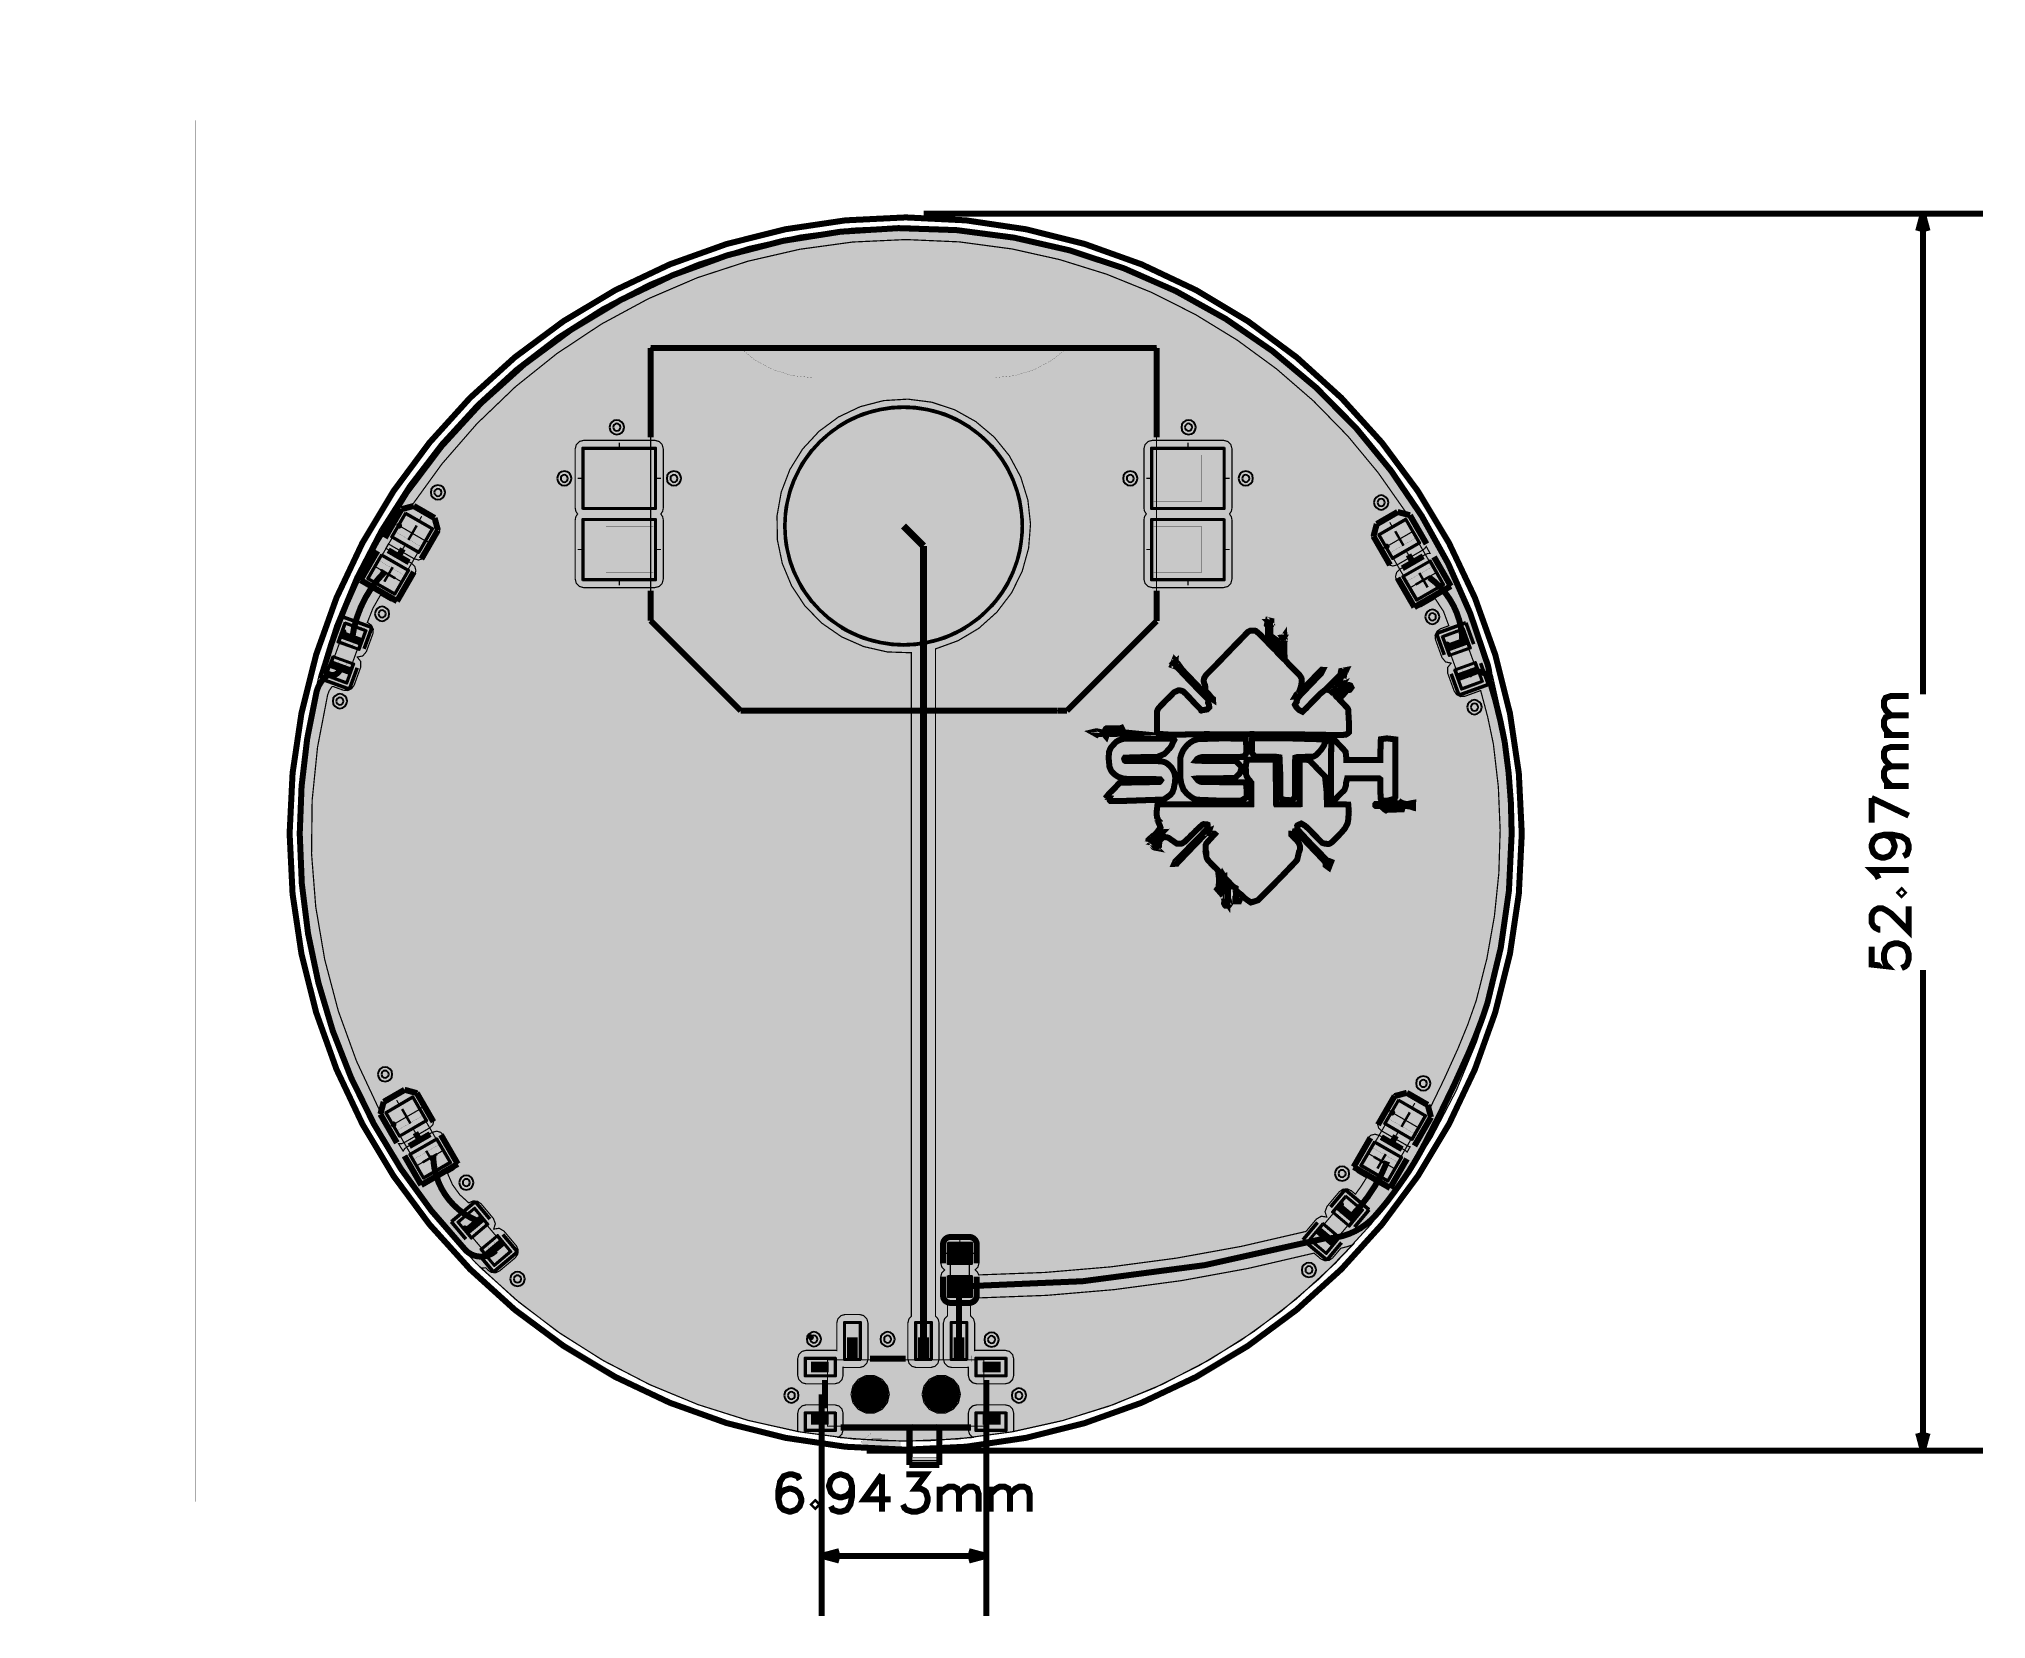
# Model space of a CAD drawing. Header units: millimetres. Extents: x -36.6 to 45.6, y -33 to 33.7.
import ezdxf

# ---------------------------------------------------------------- set-up
doc = ezdxf.new("R2010")
doc.units = ezdxf.units.MM
doc.header["$MEASUREMENT"] = 0
for name, color, linetype, true_color in [('Board-Outline-Layer', 7, 'Continuous', 0xff00ff), ('Bottom-Layer', 7, 'Continuous', 0x0000ff), ('Component-Marking-Layer', 7, 'Continuous', 0x66ffcc), ('Component-Shape-Layer', 7, 'Continuous', 0x00cccc), ('Document-Layer', 7, 'Continuous', 0xffffff), ('Hole-Layer', 7, 'Continuous', 0x222222), ('Multi-Layer', 7, 'Continuous', 0xc0c0c0), ('Pin-Soldering-Layer', 7, 'Continuous', 0xcc9999), ('Top-Layer', 7, 'Continuous', 0xff0000), ('Top-Paste-Mask-Layer', 7, 'Continuous', 0x808080), ('Top-Silkscreen-Layer', 7, 'Continuous', 0xffcc00), ('Top-Solder-Mask-Layer', 7, 'Continuous', 0x800080)]:
    doc.layers.add(name, color=color, linetype=linetype, true_color=true_color)

msp = doc.modelspace()

# ---------------------------------------------------------------- hatches: boundary and pattern name
at = {"layer": 'Bottom-Layer'}
for points in [[(-25.642, 0.127), (-25.544, 2.362), (-25.252, 4.58), (-24.768, 6.764), (-24.096, 8.897), (-23.239, 10.964), (-22.207, 12.948), (-21.005, 14.835), (-19.643, 16.609), (-18.132, 18.259), (-16.482, 19.77), (-14.708, 21.132), (-12.821, 22.334), (-10.837, 23.366), (-8.77, 24.223), (-6.637, 24.895), (-4.453, 25.379), (-2.235, 25.671), (0, 25.769), (2.235, 25.671), (4.453, 25.379), (6.637, 24.895), (8.77, 24.223), (10.837, 23.366), (12.821, 22.334), (14.708, 21.132), (16.482, 19.77), (18.132, 18.259), (19.643, 16.609), (21.005, 14.835), (22.207, 12.948), (23.239, 10.964), (24.096, 8.897), (24.768, 6.764), (25.252, 4.58), (25.544, 2.362), (25.642, 0.127), (25.544, -2.108), (25.252, -4.326), (24.768, -6.51), (24.096, -8.643), (23.239, -10.71), (22.207, -12.694), (21.005, -14.581), (19.643, -16.355), (18.132, -18.005), (16.482, -19.516), (14.708, -20.878), (12.821, -22.08), (10.837, -23.112), (8.77, -23.969), (6.637, -24.641), (4.453, -25.125), (2.235, -25.417), (0, -25.515), (-2.235, -25.417), (-4.453, -25.125), (-6.637, -24.641), (-8.77, -23.969), (-10.837, -23.112), (-12.821, -22.08), (-14.708, -20.878), (-16.482, -19.516), (-18.132, -18.005), (-19.643, -16.355), (-21.005, -14.581), (-22.207, -12.694), (-23.239, -10.71), (-24.096, -8.643), (-24.768, -6.51), (-25.252, -4.326), (-25.544, -2.108)], [(-2.308, -23.537), (-2.228, -23.888), (-2.004, -24.169), (-1.68, -24.325), (-1.32, -24.325), (-0.996, -24.169), (-0.772, -23.888), (-0.692, -23.537), (-0.772, -23.187), (-0.996, -22.905), (-1.32, -22.749), (-1.68, -22.749), (-2.004, -22.905), (-2.228, -23.187)], [(0.692, -23.537), (0.772, -23.888), (0.996, -24.169), (1.32, -24.325), (1.68, -24.325), (2.004, -24.169), (2.228, -23.888), (2.308, -23.537), (2.228, -23.187), (2.004, -22.905), (1.68, -22.749), (1.32, -22.749), (0.996, -22.905), (0.772, -23.187)]]:
    msp.add_hatch(color=256, dxfattribs=at).paths.add_polyline_path(points)
at = {"layer": 'Component-Marking-Layer'}
for points in [[(-21.437, 13.117, 1), (-21.318, 13.117, 1)], [(-21.437, 13.117, 1), (-21.318, 13.117, 1)], [(20.235, 12.237, 1), (20.355, 12.237, 1)], [(20.235, 12.237, 1), (20.355, 12.237, 1)], [(-23.784, 8.636, 1), (-23.664, 8.636, 1)], [(-23.784, 8.636, 1), (-23.664, 8.636, 1)], [(22.786, 8.108, 1), (22.905, 8.108, 1)], [(22.786, 8.108, 1), (22.905, 8.108, 1)], [(12.408, 5.312, 1), (12.528, 5.312, 1)], [(12.408, 5.312, 1), (12.528, 5.312, 1)], [(-21.675, -12.147, 1), (-21.556, -12.147, 1)], [(-21.675, -12.147, 1), (-21.556, -12.147, 1)], [(20.473, -11.648, 1), (20.593, -11.648, 1)], [(20.473, -11.648, 1), (20.593, -11.648, 1)], [(18.309, -15.513, 1), (18.429, -15.513, 1)], [(18.309, -15.513, 1), (18.429, -15.513, 1)], [(-18.661, -16.535, 1), (-18.541, -16.535, 1)], [(-18.661, -16.535, 1), (-18.541, -16.535, 1)], [(1.826, -17.488, 1), (1.946, -17.488, 1)], [(1.826, -17.488, 1), (1.946, -17.488, 1)], [(-4.06, -21.131, 1), (-3.94, -21.131, 1)], [(-4.06, -21.131, 1), (-3.94, -21.131, 1)]]:
    msp.add_hatch(color=256, dxfattribs=at).paths.add_polyline_path(points)
at = {"layer": 'Document-Layer'}
for points in [[(-7.039, 20.662), (-6.366, 20.11), (-5.599, 19.7), (-4.766, 19.447), (-3.901, 19.362), (-1.239, 19.362), (3.723, 19.362), (4.588, 19.447), (5.421, 19.7), (6.188, 20.11), (6.861, 20.662)], [(-7.039, 20.662), (-6.366, 20.11), (-5.599, 19.7), (-4.766, 19.447), (-3.901, 19.362), (-1.239, 19.362), (3.723, 19.362), (4.588, 19.447), (5.421, 19.7), (6.188, 20.11), (6.861, 20.662)], [(-20.68, 13.149), (-20.593, 13.099), (-20.943, 12.493), (-21.03, 12.543)], [(-20.68, 13.149), (-20.593, 13.099), (-20.943, 12.493), (-21.03, 12.543)], [(20.616, 12.858), (20.702, 12.908), (21.052, 12.302), (20.966, 12.252)], [(20.616, 12.858), (20.702, 12.908), (21.052, 12.302), (20.966, 12.252)], [(-22.175, 11.206), (-22.125, 11.293), (-21.519, 10.943), (-21.569, 10.856)], [(-22.175, 11.206), (-22.125, 11.293), (-21.519, 10.943), (-21.569, 10.856)], [(-21.696, 11.389), (-21.609, 11.339), (-21.959, 10.733), (-22.046, 10.783)], [(-21.696, 11.389), (-21.609, 11.339), (-21.959, 10.733), (-22.046, 10.783)], [(21.55, 10.592), (21.5, 10.678), (22.106, 11.028), (22.156, 10.942)], [(21.55, 10.592), (21.5, 10.678), (22.106, 11.028), (22.156, 10.942)], [(21.632, 11.098), (21.718, 11.148), (22.068, 10.542), (21.982, 10.492)], [(21.632, 11.098), (21.718, 11.148), (22.068, 10.542), (21.982, 10.492)], [(-21.295, -11.526), (-21.208, -11.476), (-20.858, -12.083), (-20.945, -12.133)], [(-21.295, -11.526), (-21.208, -11.476), (-20.858, -12.083), (-20.945, -12.133)], [(21.23, -11.616), (21.317, -11.666), (20.967, -12.272), (20.88, -12.222)], [(21.23, -11.616), (21.317, -11.666), (20.967, -12.272), (20.88, -12.222)], [(-20.36, -13.792), (-20.41, -13.706), (-19.804, -13.356), (-19.754, -13.442)], [(-20.36, -13.792), (-20.41, -13.706), (-19.804, -13.356), (-19.754, -13.442)], [(-20.279, -13.286), (-20.192, -13.236), (-19.842, -13.842), (-19.929, -13.892)], [(-20.279, -13.286), (-20.192, -13.236), (-19.842, -13.842), (-19.929, -13.892)], [(19.735, -13.559), (19.785, -13.472), (20.391, -13.822), (20.341, -13.909)], [(19.735, -13.559), (19.785, -13.472), (20.391, -13.822), (20.341, -13.909)], [(20.214, -13.376), (20.301, -13.426), (19.951, -14.032), (19.864, -13.982)], [(20.214, -13.376), (20.301, -13.426), (19.951, -14.032), (19.864, -13.982)], [(-0.215, -25.392), (-0.215, -25.762), (-1.435, -25.762), (-1.435, -26.032), (-1.435, -26.032), (-1.905, -25.562), (-1.435, -25.162), (-1.435, -25.402)], [(-0.215, -25.392), (-0.215, -25.762), (-1.435, -25.762), (-1.435, -26.032), (-1.435, -26.032), (-1.905, -25.562), (-1.435, -25.162), (-1.435, -25.402)], [(0.1, -24.937), (0.1, -26.387), (1.5, -26.387), (1.5, -24.787), (1.3, -24.787), (1.3, -26.187), (0.3, -26.187), (0.3, -24.787), (0.1, -24.787)], [(0.1, -24.937), (0.1, -26.387), (1.5, -26.387), (1.5, -24.787), (1.3, -24.787), (1.3, -26.187), (0.3, -26.187), (0.3, -24.787), (0.1, -24.787)]]:
    msp.add_hatch(color=256, dxfattribs=at).paths.add_polyline_path(points)
at = {"layer": 'Multi-Layer'}
for points in [[(-1.95, -23.537, 1), (-1.05, -23.537, 1)], [(-1.95, -23.537, 1), (-1.05, -23.537, 1)], [(1.05, -23.537, 1), (1.95, -23.537, 1)], [(1.05, -23.537, 1), (1.95, -23.537, 1)]]:
    msp.add_hatch(color=256, dxfattribs=at).paths.add_polyline_path(points)
at = {"layer": 'Pin-Soldering-Layer'}
for points in [[(-5.089, 13.104, 1), (4.911, 13.104, 1)], [(-5.089, 13.104, 1), (4.911, 13.104, 1)], [(-10.646, 14.177), (-12.646, 14.177), (-12.646, 16.147), (-10.646, 16.147)], [(-10.646, 14.177), (-12.646, 14.177), (-12.646, 16.147), (-10.646, 16.147)], [(10.468, 16.097), (12.468, 16.097), (12.468, 14.127), (10.468, 14.127)], [(10.468, 16.097), (12.468, 16.097), (12.468, 14.127), (10.468, 14.127)], [(-20.295, 12.492), (-20.445, 12.232), (-21.527, 12.857), (-21.377, 13.117)], [(-20.295, 12.492), (-20.445, 12.232), (-21.527, 12.857), (-21.377, 13.117)], [(-10.646, 11.127), (-12.646, 11.127), (-12.646, 13.097), (-10.646, 13.097)], [(-10.646, 11.127), (-12.646, 11.127), (-12.646, 13.097), (-10.646, 13.097)], [(10.468, 13.097), (12.468, 13.097), (12.468, 11.127), (10.468, 11.127)], [(10.468, 13.097), (12.468, 13.097), (12.468, 11.127), (10.468, 11.127)], [(21.377, 12.863), (21.527, 12.603), (20.445, 11.978), (20.295, 12.238)], [(21.377, 12.863), (21.527, 12.603), (20.445, 11.978), (20.295, 12.238)], [(-21.145, 11.019), (-21.295, 10.76), (-22.377, 11.385), (-22.227, 11.644)], [(-21.145, 11.019), (-21.295, 10.76), (-22.377, 11.385), (-22.227, 11.644)], [(22.227, 11.39), (22.377, 11.13), (21.295, 10.505), (21.145, 10.765)], [(22.227, 11.39), (22.377, 11.13), (21.295, 10.505), (21.145, 10.765)], [(-23.724, 8.636), (-22.973, 8.362), (-23.075, 8.08), (-23.827, 8.354)], [(-23.724, 8.636), (-22.973, 8.362), (-23.075, 8.08), (-23.827, 8.354)], [(22.846, 8.108), (23.597, 8.382), (23.7, 8.1), (22.948, 7.826)], [(22.846, 8.108), (23.597, 8.382), (23.7, 8.1), (22.948, 7.826)], [(-24.272, 7.132), (-23.52, 6.858), (-23.417, 7.14), (-24.169, 7.414)], [(-24.272, 7.132), (-23.52, 6.858), (-23.417, 7.14), (-24.169, 7.414)], [(23.393, 6.604), (24.145, 6.878), (24.042, 7.16), (23.29, 6.886)], [(23.393, 6.604), (24.145, 6.878), (24.042, 7.16), (23.29, 6.886)], [(-20.533, -11.522), (-20.383, -11.781), (-21.465, -12.406), (-21.615, -12.147)], [(-20.533, -11.522), (-20.383, -11.781), (-21.465, -12.406), (-21.615, -12.147)], [(21.615, -12.273), (21.465, -12.533), (20.383, -11.908), (20.533, -11.648)], [(21.615, -12.273), (21.465, -12.533), (20.383, -11.908), (20.533, -11.648)], [(-19.683, -12.994), (-19.533, -13.254), (-20.615, -13.879), (-20.765, -13.619)], [(-19.683, -12.994), (-19.533, -13.254), (-20.615, -13.879), (-20.765, -13.619)], [(20.765, -13.746), (20.615, -14.006), (19.533, -13.381), (19.683, -13.121)], [(20.765, -13.746), (20.615, -14.006), (19.533, -13.381), (19.683, -13.121)], [(18.369, -15.513), (18.982, -16.027), (18.789, -16.257), (18.176, -15.743)], [(18.369, -15.513), (18.982, -16.027), (18.789, -16.257), (18.176, -15.743)], [(-18.601, -16.535), (-17.988, -16.021), (-17.795, -16.251), (-18.408, -16.765)], [(-18.601, -16.535), (-17.988, -16.021), (-17.795, -16.251), (-18.408, -16.765)], [(-17.572, -17.761), (-16.959, -17.247), (-17.152, -17.017), (-17.765, -17.531)], [(-17.572, -17.761), (-16.959, -17.247), (-17.152, -17.017), (-17.765, -17.531)], [(17.34, -16.739), (17.953, -17.253), (18.146, -17.023), (17.533, -16.509)], [(17.34, -16.739), (17.953, -17.253), (18.146, -17.023), (17.533, -16.509)], [(1.886, -17.488), (2.686, -17.488), (2.686, -17.788), (1.886, -17.788)], [(1.886, -17.488), (2.686, -17.488), (2.686, -17.788), (1.886, -17.788)], [(1.886, -19.088), (2.686, -19.088), (2.686, -18.788), (1.886, -18.788)], [(1.886, -19.088), (2.686, -19.088), (2.686, -18.788), (1.886, -18.788)], [(-2.475, -22.131), (-2.475, -21.131), (-2.025, -21.131), (-2.025, -22.131)], [(-2.475, -22.131), (-2.475, -21.131), (-2.025, -21.131), (-2.025, -22.131)], [(0.525, -22.131), (0.525, -21.131), (0.975, -21.131), (0.975, -22.131)], [(0.525, -22.131), (0.525, -21.131), (0.975, -21.131), (0.975, -22.131)], [(2.025, -22.131), (2.025, -21.131), (2.475, -21.131), (2.475, -22.131)], [(2.025, -22.131), (2.025, -21.131), (2.475, -21.131), (2.475, -22.131)], [(-3.25, -22.612), (-4, -22.612), (-4, -22.162), (-3.25, -22.162)], [(-3.25, -22.612), (-4, -22.612), (-4, -22.162), (-3.25, -22.162)], [(4, -22.612), (3.25, -22.612), (3.25, -22.162), (4, -22.162)], [(4, -22.612), (3.25, -22.612), (3.25, -22.162), (4, -22.162)], [(-3.25, -24.818), (-4, -24.818), (-4, -24.369), (-3.25, -24.369)], [(-3.25, -24.818), (-4, -24.818), (-4, -24.369), (-3.25, -24.369)], [(4, -24.818), (3.25, -24.818), (3.25, -24.369), (4, -24.369)], [(4, -24.818), (3.25, -24.818), (3.25, -24.369), (4, -24.369)]]:
    msp.add_hatch(color=256, dxfattribs=at).paths.add_polyline_path(points)
at = {"layer": 'Top-Layer'}
for points in [[(2.839, -25.357), (0.948, -25.497), (-0.948, -25.497), (-2.839, -25.357), (-2.695, -25.225), (-2.642, -25.037), (-2.642, -24.337), (-2.69, -24.158), (-2.821, -24.027), (-3, -23.979), (-4.2, -23.979), (-4.379, -24.027), (-4.51, -24.158), (-4.558, -24.337), (-4.558, -25.037), (-4.556, -25.073), (-4.551, -25.108), (-6.679, -24.63), (-8.758, -23.973), (-10.775, -23.141), (-12.713, -22.142), (-14.559, -20.981), (-16.3, -19.667), (-17.923, -18.21), (-17.82, -18.206), (-17.718, -18.195), (-17.642, -18.285), (-17.49, -18.391), (-17.305, -18.407), (-17.137, -18.329), (-16.475, -17.774), (-16.369, -17.622), (-16.353, -17.437), (-16.431, -17.269), (-16.95, -16.651), (-17.155, -16.53), (-17.391, -16.565), (-17.316, -16.338), (-17.4, -16.115), (-17.918, -15.497), (-18.07, -15.391), (-18.255, -15.375), (-18.423, -15.453), (-18.434, -15.463), (-18.822, -15.111), (-19.127, -14.687), (-19.337, -14.208), (-19.071, -14.054), (-18.94, -13.923), (-18.892, -13.744), (-18.94, -13.565), (-19.49, -12.612), (-19.621, -12.481), (-19.8, -12.433), (-19.979, -12.481), (-21.061, -13.106), (-21.149, -13.177), (-21.21, -13.272), (-21.307, -13.118), (-21.402, -12.963), (-21.282, -12.961), (-21.169, -12.919), (-20.087, -12.294), (-19.956, -12.163), (-19.908, -11.984), (-19.956, -11.805), (-20.506, -10.852), (-20.637, -10.721), (-20.816, -10.673), (-20.995, -10.721), (-22.077, -11.346), (-22.164, -11.417), (-22.225, -11.51), (-23.179, -9.472), (-23.946, -7.357), (-24.52, -5.182), (-24.897, -2.964), (-25.074, -0.721), (-25.049, 1.529), (-24.822, 3.768), (-24.396, 5.977), (-24.323, 6.167), (-24.204, 6.332), (-24.185, 6.332), (-24.165, 6.333), (-23.734, 6.176), (-23.549, 6.16), (-23.381, 6.238), (-23.275, 6.39), (-22.999, 7.148), (-22.997, 7.386), (-23.145, 7.573), (-22.912, 7.622), (-22.76, 7.806), (-22.484, 8.564), (-22.468, 8.748), (-22.546, 8.916), (-22.698, 9.023), (-22.72, 9.031), (-22.484, 9.633), (-22.163, 10.194), (-21.757, 9.959), (-21.578, 9.911), (-21.399, 9.959), (-21.268, 10.09), (-20.718, 11.043), (-20.67, 11.222), (-20.718, 11.401), (-20.849, 11.532), (-21.931, 12.157), (-21.934, 12.159), (-21.937, 12.161), (-21.925, 12.183), (-21.913, 12.205), (-21.873, 12.277), (-21.833, 12.35), (-21.828, 12.347), (-21.823, 12.344), (-20.741, 11.719), (-20.562, 11.671), (-20.383, 11.719), (-20.252, 11.85), (-19.702, 12.803), (-19.654, 12.982), (-19.702, 13.161), (-19.833, 13.292), (-20.89, 13.903), (-19.572, 15.724), (-18.095, 17.421), (-16.472, 18.978), (-14.716, 20.383), (-12.841, 21.625), (-10.862, 22.694), (-8.795, 23.581), (-6.657, 24.279), (-4.465, 24.783), (-2.237, 25.088), (0.01, 25.192), (2.257, 25.094), (4.486, 24.796), (6.5, 24.346), (8.471, 23.733), (10.384, 22.959), (12.227, 22.029), (13.987, 20.951), (15.652, 19.732), (17.211, 18.38), (18.654, 16.903), (19.937, 15.356), (21.092, 13.711), (21.001, 13.698), (20.915, 13.663), (19.833, 13.038), (19.702, 12.907), (19.654, 12.728), (19.702, 12.549), (20.252, 11.596), (20.383, 11.465), (20.562, 11.417), (20.741, 11.465), (21.823, 12.09), (21.907, 12.157), (21.967, 12.245), (22.048, 12.098), (22.127, 11.951), (22.026, 11.941), (21.931, 11.903), (20.849, 11.278), (20.718, 11.147), (20.67, 10.968), (20.718, 10.789), (21.268, 9.836), (21.399, 9.705), (21.578, 9.657), (21.757, 9.705), (22.342, 10.043), (22.696, 9.502), (22.921, 8.896), (22.571, 8.769), (22.419, 8.662), (22.341, 8.494), (22.357, 8.31), (22.633, 7.552), (22.785, 7.368), (23.018, 7.319), (22.87, 7.132), (22.872, 6.894), (23.148, 6.136), (23.254, 5.984), (23.422, 5.906), (23.607, 5.922), (24.265, 6.161), (24.563, 5.038), (24.802, 3.901), (25.011, 2.094), (25.087, 0.276), (25.032, -1.542), (24.846, -3.352), (24.528, -5.143), (24.082, -6.906), (23.719, -7.937), (23.305, -8.949), (22.725, -10.23), (22.113, -11.497), (22.096, -11.484), (22.077, -11.473), (20.995, -10.848), (20.816, -10.8), (20.637, -10.848), (20.506, -10.979), (19.956, -11.932), (19.908, -12.111), (19.956, -12.29), (20.087, -12.421), (21.169, -13.046), (21.227, -13.073), (21.288, -13.089), (21.224, -13.203), (21.159, -13.316), (21.114, -13.27), (21.061, -13.233), (19.979, -12.608), (19.8, -12.56), (19.621, -12.608), (19.489, -12.739), (18.939, -13.692), (18.892, -13.871), (18.939, -14.05), (19.071, -14.181), (19.446, -14.397), (19.224, -14.752), (18.979, -15.092), (18.804, -14.945), (18.636, -14.867), (18.451, -14.883), (18.299, -14.989), (17.781, -15.607), (17.697, -15.83), (17.772, -16.057), (17.536, -16.022), (17.331, -16.143), (16.894, -16.664), (14.173, -17.292), (11.425, -17.79), (8.656, -18.158), (5.873, -18.394), (3.083, -18.498), (3.027, -18.379), (2.932, -18.288), (3.051, -18.159), (3.094, -17.988), (3.094, -17.188), (3.046, -17.009), (2.915, -16.878), (2.736, -16.83), (1.836, -16.83), (1.657, -16.878), (1.526, -17.009), (1.478, -17.188), (1.478, -17.988), (1.521, -18.159), (1.64, -18.288), (1.521, -18.417), (1.478, -18.588), (1.478, -19.388), (1.559, -19.615), (1.765, -19.739), (1.765, -20.218), (1.638, -20.349), (1.592, -20.525), (1.592, -22.049), (1.64, -22.228), (1.771, -22.359), (1.95, -22.407), (2.55, -22.407), (2.596, -22.404), (2.642, -22.395), (2.642, -22.737), (2.69, -22.916), (2.821, -23.047), (3, -23.095), (4.2, -23.095), (4.379, -23.047), (4.51, -22.916), (4.558, -22.737), (4.558, -22.037), (4.51, -21.858), (4.379, -21.727), (4.2, -21.679), (3, -21.679), (2.954, -21.682), (2.908, -21.691), (2.908, -20.525), (2.862, -20.349), (2.736, -20.219), (2.736, -19.746), (2.959, -19.668), (3.085, -19.468), (5.944, -19.361), (8.794, -19.119), (11.63, -18.74), (14.444, -18.226), (17.23, -17.579), (17.518, -17.821), (17.686, -17.899), (17.871, -17.883), (18.023, -17.777), (18.36, -17.375), (18.625, -17.308), (18.884, -17.22), (17.415, -18.694), (15.832, -20.044), (14.144, -21.261), (12.363, -22.338), (10.501, -23.266), (8.57, -24.04), (6.582, -24.656), (4.551, -25.108), (4.556, -25.073), (4.558, -25.037), (4.558, -24.337), (4.51, -24.158), (4.379, -24.027), (4.2, -23.979), (3, -23.979), (2.821, -24.027), (2.69, -24.158), (2.642, -24.337), (2.642, -25.037), (2.695, -25.225)], [(0.242, -20.234), (0.132, -20.361), (0.092, -20.525), (0.092, -22.049), (0.14, -22.228), (0.271, -22.359), (0.45, -22.407), (1.05, -22.407), (1.229, -22.359), (1.36, -22.228), (1.408, -22.049), (1.408, -20.525), (1.369, -20.361), (1.258, -20.234), (1.258, 7.918), (2.215, 8.267), (3.089, 8.79), (3.847, 9.469), (4.464, 10.279), (4.916, 11.192), (5.188, 12.173), (5.268, 13.188), (5.156, 14.201), (4.854, 15.173), (4.373, 16.071), (3.731, 16.861), (2.951, 17.516), (2.062, 18.012), (1.094, 18.33), (0.084, 18.459), (-0.932, 18.396), (-1.918, 18.141), (-2.838, 17.704), (-3.658, 17.1), (-4.35, 16.353), (-4.888, 15.488), (-5.252, 14.537), (-5.43, 13.535), (-5.415, 12.516), (-5.207, 11.52), (-4.815, 10.58), (-4.252, 9.731), (-3.539, 9.004), (-2.701, 8.426), (-1.769, 8.016), (-0.776, 7.79), (0.242, 7.756)], [(-5.089, 13.104, 1), (4.911, 13.104, 1)], [(-13.947, 13.362), (-13.947, 10.862), (-13.899, 10.683), (-13.768, 10.552), (-13.589, 10.504), (-10.589, 10.504), (-10.41, 10.552), (-10.279, 10.683), (-10.231, 10.862), (-10.231, 13.362), (-10.257, 13.497), (-10.333, 13.612), (-10.257, 13.727), (-10.231, 13.862), (-10.231, 16.362), (-10.279, 16.541), (-10.41, 16.672), (-10.589, 16.72), (-13.589, 16.72), (-13.768, 16.672), (-13.899, 16.541), (-13.947, 16.362), (-13.947, 13.862), (-13.921, 13.727), (-13.845, 13.612), (-13.921, 13.497)], [(13.769, 13.862), (13.769, 16.362), (13.721, 16.541), (13.59, 16.672), (13.411, 16.72), (10.411, 16.72), (10.232, 16.672), (10.101, 16.541), (10.053, 16.362), (10.053, 13.862), (10.079, 13.727), (10.155, 13.612), (10.079, 13.497), (10.053, 13.362), (10.053, 10.862), (10.101, 10.683), (10.232, 10.552), (10.411, 10.504), (13.411, 10.504), (13.59, 10.552), (13.721, 10.683), (13.769, 10.862), (13.769, 13.362), (13.743, 13.497), (13.667, 13.612), (13.743, 13.727)], [(-13.589, 13.862), (-13.589, 16.362), (-10.589, 16.362), (-10.589, 13.862)], [(13.411, 16.362), (13.411, 13.862), (10.411, 13.862), (10.411, 16.362)], [(-21.094, 13.607), (-20.012, 12.982), (-20.562, 12.029), (-21.644, 12.654)], [(-13.589, 10.862), (-13.589, 13.362), (-10.589, 13.362), (-10.589, 10.862)], [(13.411, 13.362), (13.411, 10.862), (10.411, 10.862), (10.411, 13.362)], [(20.012, 12.728), (21.094, 13.353), (21.644, 12.4), (20.562, 11.775)], [(-22.11, 11.847), (-21.028, 11.222), (-21.578, 10.269), (-22.66, 10.894)], [(21.028, 10.968), (22.11, 11.593), (22.66, 10.64), (21.578, 10.015)], [(-23.632, 8.982), (-22.821, 8.686), (-23.096, 7.928), (-23.908, 8.224)], [(22.694, 8.432), (23.505, 8.728), (23.781, 7.97), (22.969, 7.674)], [(-24.148, 7.566), (-23.336, 7.27), (-23.612, 6.512), (-24.424, 6.808)], [(23.209, 7.016), (24.021, 7.312), (24.297, 6.554), (23.485, 6.258)], [(-21.898, -11.656), (-20.816, -11.031), (-20.266, -11.984), (-21.348, -12.609)], [(20.816, -11.158), (21.898, -11.783), (21.348, -12.736), (20.266, -12.111)], [(-20.882, -13.416), (-19.8, -12.791), (-19.25, -13.744), (-20.332, -14.369)], [(19.8, -12.918), (20.882, -13.543), (20.332, -14.496), (19.25, -13.871)], [(18.574, -15.219), (19.235, -15.775), (18.717, -16.393), (18.055, -15.837)], [(-18.854, -16.283), (-18.193, -15.727), (-17.674, -16.345), (-18.336, -16.901)], [(17.605, -16.374), (18.267, -16.929), (17.749, -17.547), (17.087, -16.991)], [(-17.886, -17.437), (-17.224, -16.882), (-16.706, -17.499), (-17.368, -18.055)], [(1.836, -17.188), (2.736, -17.188), (2.736, -17.988), (1.836, -17.988)], [(1.836, -18.588), (2.736, -18.588), (2.736, -19.388), (1.836, -19.388)], [(-2.55, -22.407), (-1.95, -22.407), (-1.771, -22.359), (-1.64, -22.228), (-1.592, -22.049), (-1.592, -20.525), (-1.64, -20.346), (-1.771, -20.215), (-1.95, -20.167), (-2.55, -20.167), (-2.729, -20.215), (-2.86, -20.346), (-2.908, -20.525), (-2.908, -21.691), (-2.954, -21.682), (-3, -21.679), (-4.2, -21.679), (-4.379, -21.727), (-4.51, -21.858), (-4.558, -22.037), (-4.558, -22.737), (-4.51, -22.916), (-4.379, -23.047), (-4.2, -23.095), (-3, -23.095), (-2.821, -23.047), (-2.69, -22.916), (-2.642, -22.737), (-2.642, -22.395), (-2.596, -22.404)], [(-1.95, -22.049), (-2.55, -22.049), (-2.55, -20.525), (-1.95, -20.525)], [(1.05, -22.049), (0.45, -22.049), (0.45, -20.525), (1.05, -20.525)], [(2.55, -22.049), (1.95, -22.049), (1.95, -20.525), (2.55, -20.525)], [(-3, -22.037), (-3, -22.737), (-4.2, -22.737), (-4.2, -22.037)], [(4.2, -22.037), (4.2, -22.737), (3, -22.737), (3, -22.037)], [(-2.308, -23.537), (-2.228, -23.888), (-2.004, -24.169), (-1.68, -24.325), (-1.32, -24.325), (-0.996, -24.169), (-0.772, -23.888), (-0.692, -23.537), (-0.772, -23.187), (-0.996, -22.905), (-1.32, -22.749), (-1.68, -22.749), (-2.004, -22.905), (-2.228, -23.187)], [(0.692, -23.537), (0.772, -23.888), (0.996, -24.169), (1.32, -24.325), (1.68, -24.325), (2.004, -24.169), (2.228, -23.888), (2.308, -23.537), (2.228, -23.187), (2.004, -22.905), (1.68, -22.749), (1.32, -22.749), (0.996, -22.905), (0.772, -23.187)], [(-3, -24.337), (-3, -25.037), (-4.2, -25.037), (-4.2, -24.337)], [(4.2, -24.337), (4.2, -25.037), (3, -25.037), (3, -24.337)]]:
    msp.add_hatch(color=256, dxfattribs=at).paths.add_polyline_path(points)
at = {"layer": 'Top-Paste-Mask-Layer'}
for points in [[(-21.094, 13.607), (-20.012, 12.982), (-20.562, 12.029), (-21.644, 12.654)], [(20.012, 12.728), (21.094, 13.353), (21.644, 12.4), (20.562, 11.775)], [(-22.11, 11.847), (-21.028, 11.222), (-21.578, 10.269), (-22.66, 10.894)], [(21.028, 10.968), (22.11, 11.593), (22.66, 10.64), (21.578, 10.015)], [(-23.636, 9.024), (-23.91, 8.272), (-23.88, 8.208), (-23.666, 8.13), (-23.539, 8.478), (-23.229, 8.365), (-23.356, 8.017), (-23.128, 7.934), (-23.064, 7.964), (-22.79, 8.716), (-22.82, 8.78), (-23.572, 9.054)], [(-23.636, 9.024), (-23.91, 8.272), (-23.88, 8.208), (-23.666, 8.13), (-23.539, 8.478), (-23.229, 8.365), (-23.356, 8.017), (-23.128, 7.934), (-23.064, 7.964), (-22.79, 8.716), (-22.82, 8.78), (-23.572, 9.054)], [(22.663, 8.462), (22.937, 7.71), (23.001, 7.68), (23.215, 7.758), (23.089, 8.106), (23.399, 8.219), (23.526, 7.871), (23.753, 7.954), (23.783, 8.018), (23.509, 8.77), (23.445, 8.8), (22.693, 8.526)], [(22.663, 8.462), (22.937, 7.71), (23.001, 7.68), (23.215, 7.758), (23.089, 8.106), (23.399, 8.219), (23.526, 7.871), (23.753, 7.954), (23.783, 8.018), (23.509, 8.77), (23.445, 8.8), (22.693, 8.526)], [(-23.608, 6.47), (-23.334, 7.222), (-23.364, 7.286), (-23.578, 7.364), (-23.705, 7.016), (-24.015, 7.129), (-23.889, 7.477), (-24.116, 7.56), (-24.18, 7.53), (-24.454, 6.778), (-24.424, 6.714), (-23.672, 6.44)], [(-23.608, 6.47), (-23.334, 7.222), (-23.364, 7.286), (-23.578, 7.364), (-23.705, 7.016), (-24.015, 7.129), (-23.889, 7.477), (-24.116, 7.56), (-24.18, 7.53), (-24.454, 6.778), (-24.424, 6.714), (-23.672, 6.44)], [(24.327, 6.524), (24.053, 7.276), (23.989, 7.306), (23.775, 7.228), (23.901, 6.88), (23.591, 6.767), (23.465, 7.115), (23.237, 7.032), (23.207, 6.968), (23.481, 6.216), (23.545, 6.186), (24.297, 6.46)], [(24.327, 6.524), (24.053, 7.276), (23.989, 7.306), (23.775, 7.228), (23.901, 6.88), (23.591, 6.767), (23.465, 7.115), (23.237, 7.032), (23.207, 6.968), (23.481, 6.216), (23.545, 6.186), (24.297, 6.46)], [(-21.898, -11.656), (-20.816, -11.031), (-20.266, -11.984), (-21.348, -12.609)], [(20.816, -11.158), (21.898, -11.783), (21.348, -12.736), (20.266, -12.111)], [(-20.882, -13.416), (-19.8, -12.791), (-19.25, -13.744), (-20.332, -14.369)], [(19.8, -12.918), (20.882, -13.543), (20.332, -14.496), (19.25, -13.871)], [(18.584, -15.178), (18.07, -15.791), (18.076, -15.862), (18.251, -16.008), (18.489, -15.725), (18.742, -15.937), (18.504, -16.22), (18.689, -16.376), (18.76, -16.37), (19.274, -15.757), (19.268, -15.686), (18.655, -15.172)], [(18.584, -15.178), (18.07, -15.791), (18.076, -15.862), (18.251, -16.008), (18.489, -15.725), (18.742, -15.937), (18.504, -16.22), (18.689, -16.376), (18.76, -16.37), (19.274, -15.757), (19.268, -15.686), (18.655, -15.172)], [(-18.893, -16.265), (-18.379, -16.878), (-18.308, -16.884), (-18.134, -16.737), (-18.371, -16.454), (-18.119, -16.242), (-17.881, -16.525), (-17.695, -16.37), (-17.689, -16.299), (-18.203, -15.686), (-18.274, -15.68), (-18.887, -16.194)], [(-18.893, -16.265), (-18.379, -16.878), (-18.308, -16.884), (-18.134, -16.737), (-18.371, -16.454), (-18.119, -16.242), (-17.881, -16.525), (-17.695, -16.37), (-17.689, -16.299), (-18.203, -15.686), (-18.274, -15.68), (-18.887, -16.194)], [(17.738, -17.588), (18.252, -16.975), (18.246, -16.904), (18.071, -16.758), (17.833, -17.041), (17.58, -16.829), (17.818, -16.546), (17.633, -16.39), (17.562, -16.396), (17.048, -17.009), (17.054, -17.08), (17.667, -17.594)], [(17.738, -17.588), (18.252, -16.975), (18.246, -16.904), (18.071, -16.758), (17.833, -17.041), (17.58, -16.829), (17.818, -16.546), (17.633, -16.39), (17.562, -16.396), (17.048, -17.009), (17.054, -17.08), (17.667, -17.594)], [(-16.667, -17.517), (-17.181, -16.904), (-17.252, -16.898), (-17.427, -17.045), (-17.189, -17.328), (-17.441, -17.54), (-17.679, -17.257), (-17.865, -17.412), (-17.871, -17.483), (-17.357, -18.096), (-17.286, -18.102), (-16.673, -17.588)], [(-16.667, -17.517), (-17.181, -16.904), (-17.252, -16.898), (-17.427, -17.045), (-17.189, -17.328), (-17.441, -17.54), (-17.679, -17.257), (-17.865, -17.412), (-17.871, -17.483), (-17.357, -18.096), (-17.286, -18.102), (-16.673, -17.588)], [(1.836, -17.188), (2.736, -17.188), (2.736, -17.988), (1.836, -17.988)], [(1.836, -18.588), (2.736, -18.588), (2.736, -19.388), (1.836, -19.388)], [(-1.95, -22.049), (-2.55, -22.049), (-2.55, -20.525), (-1.95, -20.525)], [(1.05, -22.049), (0.45, -22.049), (0.45, -20.525), (1.05, -20.525)], [(2.55, -22.049), (1.95, -22.049), (1.95, -20.525), (2.55, -20.525)], [(-3, -22.037), (-3, -22.737), (-4.2, -22.737), (-4.2, -22.037)], [(4.2, -22.037), (4.2, -22.737), (3, -22.737), (3, -22.037)], [(-3, -24.337), (-3, -25.037), (-4.2, -25.037), (-4.2, -24.337)], [(4.2, -24.337), (4.2, -25.037), (3, -25.037), (3, -24.337)]]:
    msp.add_hatch(color=256, dxfattribs=at).paths.add_polyline_path(points)
at = {"layer": 'Top-Silkscreen-Layer'}
for points in [[(15.29, 9.131), (15.243, 8.94), (15.277, 8.903), (15.29, 8.894), (15.29, 8.178), (15.085, 8.387), (15.028, 8.448), (14.969, 8.513), (14.785, 8.671), (14.747, 8.687), (14.534, 8.682), (14.498, 8.667), (14.472, 8.654), (14.45, 8.64), (14.334, 8.528), (14.302, 8.49), (14.287, 8.473), (14.249, 8.437), (14.192, 8.377), (14.139, 8.322), (14.1, 8.281), (13.93, 8.108), (13.776, 7.95), (13.675, 7.843), (13.384, 7.54), (13.272, 7.422), (13.232, 7.381), (12.881, 7.023), (12.699, 6.84), (12.653, 6.787), (12.647, 6.778), (12.594, 6.68), (12.58, 6.609), (12.58, 6.537), (12.595, 6.467), (12.637, 6.377), (12.645, 6.273), (12.643, 6.192), (12.66, 6.146), (12.702, 6.091), (12.738, 6.057), (12.779, 6.015), (12.813, 5.977), (12.863, 5.914), (12.898, 5.868), (12.921, 5.848), (12.945, 5.83), (12.968, 5.809), (12.97, 5.772), (12.954, 5.782), (12.948, 5.792), (12.928, 5.807), (12.886, 5.823), (12.774, 5.895), (12.613, 6.066), (12.562, 6.114), (12.499, 6.173), (12.483, 6.191), (12.311, 6.369), (12.299, 6.383), (12.266, 6.422), (12.216, 6.473), (12.023, 6.67), (12.011, 6.682), (11.926, 6.775), (11.878, 6.828), (11.84, 6.864), (11.828, 6.873), (11.735, 6.972), (11.723, 6.984), (11.65, 7.067), (11.486, 7.296), (11.346, 7.456), (11.253, 7.225), (11.381, 7.179), (11.419, 7.183), (11.456, 7.143), (11.521, 7.075), (11.658, 6.928), (11.778, 6.799), (11.909, 6.663), (12.106, 6.458), (12.21, 6.349), (12.769, 5.775), (12.77, 5.727), (12.76, 5.642), (12.777, 5.608), (12.796, 5.567), (12.807, 5.498), (12.807, 5.453), (12.723, 5.366), (12.488, 5.324), (12.403, 5.412), (12.276, 5.544), (12.236, 5.58), (12.227, 5.588), (12.069, 5.762), (11.832, 6.011), (11.727, 6.112), (11.697, 6.137), (11.622, 6.16), (11.508, 6.171), (11.329, 6.09), (11.301, 6.066), (11.237, 5.995), (11.227, 5.984), (10.97, 5.731), (10.775, 5.532), (10.678, 5.423), (10.645, 5.38), (10.637, 5.364), (10.622, 5.322), (10.608, 5.289), (10.608, 4.84), (10.608, 4.391), (10.624, 4.376), (10.663, 4.355), (10.699, 4.331), (11.197, 4.298), (12.435, 4.315), (12.646, 4.322), (13.036, 4.318), (13.379, 4.308), (14.024, 4.314), (14.219, 4.314), (14.284, 4.31), (14.446, 4.318), (14.629, 4.324), (14.773, 4.317), (15.12, 4.319), (15.506, 4.317), (15.699, 4.315), (16.193, 4.32), (16.615, 4.311), (17.051, 4.302), (17.604, 4.294), (18.095, 4.287), (18.428, 4.29), (18.567, 4.296), (18.635, 4.336), (18.648, 4.348), (18.685, 4.373), (18.707, 4.398), (18.705, 4.833), (18.673, 5.367), (18.661, 5.391), (18.651, 5.409), (18.617, 5.45), (18.56, 5.512), (18.288, 5.8), (18.356, 5.876), (18.425, 5.953), (18.47, 5.998), (18.487, 6.015), (18.572, 6.111), (18.646, 6.189), (18.669, 6.182), (18.706, 6.182), (18.735, 6.189), (18.811, 6.289), (18.765, 6.376), (18.701, 6.395), (18.633, 6.367), (18.595, 6.278), (18.579, 6.239), (18.538, 6.202), (18.5, 6.173), (18.362, 6.038), (18.255, 5.927), (18.222, 5.887), (18.206, 5.881), (18.189, 5.89), (18.152, 5.936), (18.194, 6.096), (18.314, 6.22), (18.374, 6.244), (18.42, 6.253), (18.447, 6.274), (18.485, 6.366), (18.448, 6.456), (18.277, 6.413), (18.266, 6.383), (18.266, 6.366), (18.204, 6.229), (18.177, 6.202), (18.125, 6.145), (18.063, 6.078), (18.009, 6.077), (17.96, 6.125), (17.917, 6.152), (17.885, 6.167), (17.854, 6.176), (17.836, 6.183), (17.845, 6.189), (17.869, 6.203), (17.898, 6.21), (17.932, 6.22), (17.934, 6.248), (17.94, 6.272), (17.954, 6.292), (17.961, 6.299), (17.982, 6.311), (17.991, 6.297), (18, 6.272), (18.02, 6.29), (18.048, 6.332), (18.068, 6.355), (18.049, 6.352), (18.049, 6.391), (18.081, 6.399), (18.105, 6.393), (18.127, 6.41), (18.147, 6.468), (18.149, 6.491), (18.163, 6.511), (18.173, 6.518), (18.2, 6.549), (18.237, 6.597), (18.293, 6.649), (18.353, 6.674), (18.357, 6.684), (18.363, 6.707), (18.373, 6.718), (18.399, 6.752), (18.425, 6.785), (18.475, 6.792), (18.59, 7.026), (18.376, 6.987), (18.362, 6.906), (18.366, 6.857), (18.342, 6.831), (18.131, 6.623), (17.729, 6.21), (17.653, 6.152), (17.49, 6.022), (17.428, 5.957), (17.363, 5.885), (17.351, 5.875), (17.207, 5.734), (17.168, 5.693), (16.93, 5.443), (16.748, 5.264), (16.602, 5.337), (16.529, 5.407), (16.514, 5.427), (16.509, 5.437), (16.481, 5.459), (16.426, 5.566), (16.439, 5.588), (16.454, 5.615), (16.489, 5.667), (16.506, 5.695), (16.504, 5.749), (16.583, 5.896), (16.626, 5.941), (16.651, 5.967), (16.699, 6.017), (16.847, 6.172), (17.004, 6.337), (17.255, 6.598), (17.414, 6.764), (17.534, 6.889), (17.607, 7.034), (17.553, 7.037), (17.134, 6.609), (16.68, 6.149), (16.656, 6.131), (16.632, 6.142), (16.624, 6.169), (16.637, 6.201), (16.678, 6.326), (16.717, 6.532), (16.707, 6.659), (16.697, 6.696), (16.618, 6.818), (16.458, 6.98), (16.15, 7.29), (16.121, 7.324), (16.052, 7.403), (15.992, 7.47), (15.988, 7.567), (15.98, 7.963), (15.977, 8.261), (15.991, 8.274), (15.98, 8.477), (15.846, 8.283), (15.871, 8.255), (15.876, 8.025), (15.871, 7.581), (15.772, 7.678), (15.676, 7.778), (15.676, 8.007), (15.687, 8.263), (15.578, 8.342), (15.566, 8.106), (15.575, 7.93), (15.565, 7.901), (15.548, 7.913), (15.505, 7.955), (15.429, 8.034), (15.392, 8.081), (15.393, 8.487), (15.394, 8.893), (15.416, 8.913), (15.43, 9.098)], [(15.378, 9.044), (15.375, 8.983), (15.317, 9.046)], [(15.957, 8.392), (15.929, 8.339), (15.899, 8.39)], [(11.375, 7.369), (11.364, 7.271), (11.305, 7.314)], [(18.531, 6.975), (18.514, 6.882), (18.451, 6.942)], [(16.632, 6.107), (16.615, 6.094), (16.599, 6.082), (16.576, 6.05), (16.553, 6.018), (16.541, 6.01), (16.524, 5.987), (16.503, 5.955), (16.473, 5.935), (16.457, 5.932), (16.486, 5.981), (16.535, 6.031), (16.626, 6.114)], [(18.412, 6.391), (18.381, 6.341), (18.354, 6.363)], [(9.068, 4.574), (8.756, 4.56), (8.466, 4.56), (8.444, 4.545), (8.405, 4.464), (8.395, 4.417), (8.384, 4.401), (8.238, 4.405), (8.045, 4.444), (7.881, 4.405), (8.062, 4.304), (8.081, 4.328), (8.232, 4.33), (8.391, 4.325), (8.399, 4.29), (8.459, 4.219), (8.477, 4.273), (8.481, 4.324), (8.703, 4.324), (9.531, 4.365), (9.152, 4.402), (8.57, 4.402), (8.48, 4.413), (8.492, 4.476), (8.506, 4.492), (8.778, 4.492), (9.069, 4.479), (9.098, 4.468), (9.155, 4.494), (9.107, 4.588)], [(9.263, 4.132), (9.191, 4.123), (9.143, 4.112), (9.095, 4.098), (9.062, 4.084), (9.026, 4.07), (8.985, 4.057), (8.959, 4.043), (8.935, 4.029), (8.919, 4.02), (8.895, 4.003), (8.872, 3.985), (8.857, 3.972), (8.842, 3.958), (8.674, 3.77), (8.656, 3.739), (8.643, 3.72), (8.629, 3.691), (8.581, 3.571), (8.565, 3.315), (8.599, 2.954), (8.615, 2.906), (8.669, 2.785), (8.7, 2.737), (8.822, 2.619), (8.868, 2.587), (8.955, 2.53), (8.994, 2.51), (9.135, 2.462), (9.207, 2.444), (9.475, 2.423), (10.734, 2.421), (10.772, 2.374), (10.732, 2.315), (10.716, 2.303), (9.882, 2.288), (9.042, 2.272), (9.023, 2.261), (9.001, 2.24), (8.888, 2.119), (8.857, 2.083), (8.845, 2.071), (8.778, 2.004), (8.735, 1.959), (8.682, 1.908), (8.629, 1.857), (8.593, 1.821), (8.555, 1.778), (8.497, 1.704), (8.561, 1.642), (8.595, 1.634), (8.579, 1.609), (8.606, 1.531), (8.637, 1.504), (9.262, 1.505), (10.888, 1.562), (11.133, 1.732), (11.168, 1.758), (11.26, 1.872), (11.315, 2.031), (11.323, 2.089), (11.334, 2.144), (11.347, 2.199), (11.363, 2.267), (11.377, 2.469), (11.363, 2.575), (11.348, 2.647), (11.335, 2.687), (11.311, 2.749), (11.282, 2.805), (11.262, 2.835), (11.252, 2.852), (11.241, 2.871), (11.214, 2.909), (11.173, 2.956), (11.148, 2.982), (11.064, 3.059), (11.049, 3.069), (11.028, 3.085), (10.981, 3.112), (10.945, 3.133), (10.824, 3.167), (10.765, 3.18), (10.009, 3.191), (9.266, 3.195), (9.242, 3.212), (9.22, 3.274), (9.23, 3.303), (9.248, 3.33), (9.996, 3.352), (10.621, 3.361), (10.919, 3.487), (11.027, 3.593), (11.072, 3.653), (11.1, 3.683), (11.139, 3.716), (11.179, 3.77), (11.206, 3.811), (11.223, 3.836), (11.239, 3.873), (11.251, 3.902), (11.263, 3.938), (11.28, 3.979), (11.337, 4.077), (11.307, 4.132)], [(13.382, 4.143), (12.332, 4.112), (12.286, 4.098), (12.241, 4.08), (12.203, 4.068), (12.164, 4.054), (12.128, 4.04), (12.11, 4.03), (12.088, 4.016), (12.044, 3.989), (12, 3.962), (11.867, 3.845), (11.813, 3.778), (11.801, 3.766), (11.733, 3.675), (11.72, 3.654), (11.71, 3.641), (11.701, 3.623), (11.632, 3.463), (11.62, 3.424), (11.602, 3.362), (11.591, 3.316), (11.587, 2.49), (11.602, 2.4), (11.631, 2.233), (11.721, 1.982), (11.867, 1.809), (11.943, 1.746), (12.006, 1.699), (12.05, 1.665), (12.105, 1.627), (12.15, 1.603), (12.197, 1.579), (12.306, 1.554), (13.3, 1.513), (14.094, 1.519), (14.166, 1.524), (14.363, 1.643), (14.39, 1.703), (14.389, 1.961), (14.355, 2.286), (13.425, 2.293), (12.483, 2.305), (12.436, 2.318), (12.405, 2.332), (12.374, 2.346), (12.352, 2.357), (12.332, 2.372), (12.27, 2.45), (12.373, 2.462), (13.171, 2.459), (13.897, 2.473), (14.087, 2.655), (14.116, 2.696), (14.138, 2.788), (14.152, 2.824), (14.187, 2.878), (14.139, 2.97), (14.071, 3.047), (14.034, 3.082), (14.027, 3.09), (13.98, 3.145), (13.904, 3.192), (13.091, 3.192), (12.278, 3.197), (12.247, 3.202), (12.273, 3.235), (12.299, 3.274), (12.329, 3.29), (12.381, 3.32), (12.538, 3.361), (13.006, 3.361), (14.26, 3.364), (14.343, 3.464), (14.362, 3.507), (14.377, 3.528), (14.376, 3.793), (14.343, 4.129)], [(14.641, 4.125), (14.616, 4.108), (14.616, 3.818), (14.616, 3.527), (14.631, 3.513), (14.672, 3.444), (14.76, 3.376), (15.403, 3.376), (15.575, 3.376), (15.775, 3.344), (15.814, 2.484), (15.814, 1.681), (15.83, 1.655), (15.847, 1.62), (15.878, 1.56), (16.282, 1.529), (16.382, 1.607), (16.41, 1.66), (16.432, 1.688), (16.433, 2.5), (16.437, 3.329), (16.512, 3.352), (16.625, 3.36), (16.93, 3.365), (17.218, 3.378), (17.338, 3.451), (17.451, 3.574), (17.488, 3.612), (17.535, 3.671), (17.617, 3.789), (17.64, 3.826), (17.659, 3.866), (17.68, 3.943), (17.692, 3.952), (17.715, 3.984), (17.755, 4.042), (17.76, 4.098), (16.187, 4.142), (14.665, 4.142)], [(20.307, 4.143), (20.052, 4.106), (20.033, 3.563), (20.026, 3.234), (19.305, 3.226), (18.589, 3.226), (18.589, 3.371), (18.566, 3.57), (18.556, 3.583), (18.53, 3.616), (18.504, 3.647), (18.486, 3.667), (18.347, 3.815), (18.34, 3.821), (18.111, 4.061), (18.1, 4.068), (18.087, 4.081), (18.074, 4.095), (18.059, 4.109), (18.044, 4.122), (18.025, 4.134), (17.958, 4.103), (17.948, 2.233), (17.944, 1.883), (17.951, 1.626), (17.961, 1.589), (18.019, 1.523), (18.132, 1.578), (18.32, 1.775), (18.351, 1.805), (18.393, 1.849), (18.421, 1.873), (18.461, 1.909), (18.504, 1.954), (18.523, 1.981), (18.536, 2.024), (18.552, 2.071), (18.575, 2.139), (18.588, 2.28), (18.631, 2.454), (19.472, 2.458), (19.973, 2.456), (20, 2.436), (20.027, 2.417), (20.031, 2.26), (20.035, 1.896), (20.041, 1.641), (20.048, 1.589), (20.112, 1.527), (20.323, 1.51), (20.635, 1.596), (20.648, 1.642), (20.657, 1.653), (20.667, 1.67), (20.662, 4.099)], [(14.389, 3.248), (14.351, 2.935), (14.362, 2.637), (14.387, 2.546), (14.458, 2.436), (14.538, 2.339), (14.561, 2.304), (14.585, 2.273), (14.584, 1.821), (14.58, 1.365), (12.608, 1.36), (10.627, 1.355), (10.591, 1.044), (10.601, 0.819), (10.66, 0.69), (10.675, 0.673), (10.661, 0.663), (10.648, 0.652), (10.663, 0.624), (10.674, 0.582), (10.692, 0.539), (10.717, 0.491), (10.752, 0.381), (10.601, 0.176), (10.486, 0.05), (10.419, 0.022), (10.292, -0.103), (10.464, -0.247), (10.513, -0.252), (10.457, -0.286), (10.419, -0.309), (10.394, -0.333), (10.412, -0.362), (10.431, -0.395), (10.465, -0.443), (10.503, -0.464), (10.556, -0.474), (10.537, -0.456), (10.468, -0.356), (10.477, -0.358), (10.494, -0.38), (10.506, -0.397), (10.585, -0.427), (10.689, -0.384), (10.699, -0.282), (10.659, -0.264), (10.62, -0.251), (10.592, -0.227), (10.563, -0.197), (10.544, -0.118), (10.54, -0.048), (10.544, -0.018), (10.693, 0.132), (10.716, 0.149), (10.739, 0.166), (10.754, 0.178), (10.842, 0.183), (10.833, 0.173), (10.817, 0.112), (10.808, 0.077), (10.794, 0.059), (10.785, 0.043), (10.763, 0.019), (10.735, -0.008), (10.631, -0.173), (10.719, -0.167), (10.873, -0.026), (10.89, -0.015), (10.899, -0.012), (10.929, -0.023), (11.014, -0.029), (11.094, -0.056), (11.135, -0.083), (11.204, -0.134), (11.45, -0.303), (11.643, -0.295), (11.668, -0.286), (11.777, -0.218), (11.803, -0.192), (11.841, -0.156), (11.902, -0.097), (11.956, -0.046), (11.976, -0.026), (12.004, 0.005), (12.063, 0.065), (12.105, 0.103), (12.259, 0.26), (12.31, 0.304), (12.348, 0.342), (12.519, 0.501), (12.573, 0.524), (12.708, 0.517), (12.739, 0.505), (12.741, 0.482), (12.74, 0.393), (12.716, 0.322), (12.677, 0.273), (12.667, 0.262), (12.372, -0.038), (12.028, -0.39), (11.69, -0.739), (11.376, -1.059), (11.334, -1.152), (11.438, -1.148), (11.451, -1.128), (11.63, -0.941), (11.668, -0.903), (11.784, -0.782), (11.876, -0.685), (11.915, -0.644), (12.154, -0.397), (12.371, -0.172), (12.459, -0.081), (12.564, 0.029), (12.659, 0.125), (12.757, 0.222), (12.81, 0.245), (12.797, 0.206), (12.791, 0.19), (12.803, 0.15), (12.866, 0.144), (12.911, 0.132), (12.967, 0.122), (13.032, 0.12), (13.046, 0.108), (13.031, 0.092), (12.991, 0.054), (12.967, 0.025), (12.916, -0.034), (12.702, -0.271), (12.688, -0.287), (12.676, -0.318), (12.663, -0.351), (12.662, -0.597), (12.676, -0.635), (12.689, -0.67), (12.685, -0.733), (12.671, -0.735), (12.695, -0.861), (12.711, -0.919), (12.749, -0.988), (12.816, -1.06), (12.838, -1.086), (12.881, -1.131), (12.921, -1.172), (12.953, -1.206), (13.108, -1.355), (13.143, -1.394), (13.182, -1.438), (13.224, -1.781), (13.209, -2.144), (13.15, -2.218), (13.297, -2.385), (13.399, -2.256), (13.339, -2.149), (13.322, -2.141), (13.325, -1.869), (13.34, -1.576), (13.352, -1.557), (13.366, -1.58), (13.383, -1.62), (13.441, -1.703), (13.455, -1.696), (13.51, -2.336), (13.51, -2.657), (13.49, -2.669), (13.463, -2.698), (13.45, -2.716), (13.435, -2.815), (13.467, -2.889), (13.495, -2.921), (13.558, -2.921), (13.641, -2.9), (13.661, -2.874), (13.674, -2.853), (13.632, -2.687), (13.606, -2.662), (13.603, -2.434), (13.619, -1.895), (13.654, -1.93), (13.69, -1.982), (13.726, -2.02), (13.777, -2.071), (13.81, -2.098), (13.903, -2.165), (13.927, -2.176), (13.931, -2.279), (13.935, -2.459), (13.935, -2.537), (13.91, -2.563), (13.917, -2.728), (14.073, -2.73), (14.105, -2.652), (14.107, -2.6), (14.078, -2.571), (14.05, -2.542), (14.051, -2.464), (14.079, -2.392), (14.117, -2.424), (14.152, -2.446), (14.174, -2.462), (14.208, -2.5), (14.253, -2.547), (14.348, -2.63), (14.566, -2.784), (14.869, -2.686), (15.467, -2.086), (15.649, -1.898), (15.806, -1.735), (15.881, -1.665), (15.909, -1.634), (15.926, -1.614), (16.443, -1.072), (16.52, -0.984), (16.586, -0.7), (16.592, -0.674), (16.599, -0.642), (16.608, -0.626), (16.622, -0.594), (16.636, -0.547), (16.636, -0.401), (16.622, -0.353), (16.609, -0.313), (16.596, -0.286), (16.512, -0.17), (16.458, -0.116), (16.423, -0.087), (16.416, -0.078), (16.344, -0.005), (16.337, 0.005), (16.329, 0.02), (16.304, 0.048), (16.274, 0.074), (16.274, 0.114), (16.357, 0.108), (16.372, 0.118), (16.423, 0.127), (16.45, 0.146), (16.446, 0.177), (16.433, 0.192), (16.419, 0.201), (16.426, 0.228), (16.446, 0.231), (16.456, 0.221), (16.514, 0.166), (16.57, 0.111), (16.668, 0.014), (16.79, -0.112), (16.9, -0.226), (16.987, -0.318), (17.216, -0.56), (17.463, -0.817), (17.548, -0.908), (17.639, -0.999), (17.722, -1.119), (17.725, -1.215), (17.856, -1.312), (17.952, -1.066), (17.847, -1.025), (17.799, -1.025), (17.742, -0.968), (17.41, -0.626), (17.132, -0.34), (17.101, -0.31), (16.806, 0.004), (16.523, 0.307), (16.529, 0.391), (16.528, 0.42), (16.521, 0.456), (16.534, 0.476), (16.566, 0.492), (16.696, 0.549), (16.828, 0.471), (16.869, 0.443), (16.963, 0.359), (17.102, 0.221), (17.48, -0.17), (17.58, -0.265), (17.643, -0.289), (17.838, -0.318), (17.894, -0.3), (17.95, -0.266), (18.003, -0.227), (18.044, -0.185), (18.096, -0.131), (18.142, -0.088), (18.282, 0.056), (18.338, 0.116), (18.367, 0.147), (18.403, 0.184), (18.451, 0.243), (18.489, 0.287), (18.51, 0.306), (18.527, 0.329), (18.551, 0.373), (18.635, 0.53), (18.649, 0.563), (18.664, 0.637), (18.676, 0.714), (18.701, 1.073), (18.676, 1.351), (18.226, 1.359), (17.777, 1.361), (17.766, 1.866), (17.695, 2.542), (17.597, 2.64), (17.486, 2.753), (17.421, 2.821), (17.37, 2.867), (17.358, 2.88), (17.276, 2.974), (17.224, 3.027), (17.193, 3.055), (17.167, 3.08), (17.127, 3.122), (17.067, 3.181), (17.014, 3.232), (16.835, 3.245), (16.668, 3.247), (16.65, 3.228), (16.633, 3.209), (16.629, 2.289), (16.623, 1.366), (16.126, 1.359), (15.631, 1.355), (15.624, 1.374), (15.621, 2.294), (15.612, 3.219), (15.584, 3.247)], [(20.914, 1.439), (20.896, 1.409), (20.287, 1.377), (19.836, 1.379), (19.821, 1.361), (19.821, 1.31), (19.836, 1.296), (20.364, 1.294), (20.896, 1.287), (20.865, 1.238), (20.838, 1.218), (20.577, 1.221), (20.303, 1.237), (20.204, 1.152), (20.242, 1.119), (20.268, 1.104), (20.301, 1.121), (20.334, 1.137), (20.634, 1.14), (20.947, 1.148), (20.967, 1.221), (20.967, 1.271), (20.971, 1.289), (21.115, 1.289), (21.266, 1.274), (21.407, 1.23), (21.414, 1.419), (21.28, 1.395), (21.253, 1.37), (21.126, 1.372), (20.977, 1.406)], [(10.44, -0.073), (10.444, -0.146), (10.368, -0.129)], [(17.892, -1.145), (17.854, -1.208), (17.816, -1.183), (17.86, -1.121)], [(13.567, -2.754), (13.58, -2.764), (13.578, -2.828), (13.529, -2.754)]]:
    msp.add_hatch(color=256, dxfattribs=at).paths.add_polyline_path(points)
at = {"layer": 'Top-Solder-Mask-Layer'}
for points in [[(-5.139, 13.104, 1), (4.961, 13.104, 1)], [(-13.639, 13.812), (-13.639, 16.412), (-10.539, 16.412), (-10.539, 13.812)], [(13.461, 16.412), (13.461, 13.812), (10.361, 13.812), (10.361, 16.412)], [(-21.113, 13.676), (-19.942, 13), (-20.543, 11.96), (-21.714, 12.636)], [(-13.639, 10.812), (-13.639, 13.412), (-10.539, 13.412), (-10.539, 10.812)], [(13.461, 13.412), (13.461, 10.812), (10.361, 10.812), (10.361, 13.412)], [(19.942, 12.746), (21.113, 13.422), (21.714, 12.381), (20.543, 11.706)], [(-22.129, 11.916), (-20.958, 11.241), (-21.559, 10.2), (-22.73, 10.876)], [(20.958, 10.986), (22.129, 11.662), (22.73, 10.622), (21.559, 9.946)], [(-23.663, 9.047), (-22.755, 8.716), (-23.066, 7.863), (-23.973, 8.193)], [(22.628, 8.462), (23.536, 8.793), (23.846, 7.939), (22.939, 7.609)], [(-24.178, 7.631), (-23.271, 7.301), (-23.581, 6.447), (-24.489, 6.778)], [(23.144, 7.047), (24.051, 7.377), (24.362, 6.524), (23.454, 6.193)], [(-21.968, -11.638), (-20.797, -10.962), (-20.196, -12.003), (-21.367, -12.678)], [(20.797, -11.089), (21.968, -11.765), (21.367, -12.805), (20.196, -12.129)], [(-20.952, -13.398), (-19.781, -12.722), (-19.18, -13.762), (-20.351, -14.438)], [(19.781, -12.849), (20.952, -13.524), (20.351, -14.565), (19.18, -13.889)], [(18.567, -15.148), (19.307, -15.768), (18.723, -16.464), (17.984, -15.843)], [(-18.926, -16.276), (-18.186, -15.656), (-17.603, -16.351), (-18.342, -16.972)], [(17.599, -16.302), (18.338, -16.923), (17.755, -17.618), (17.015, -16.998)], [(-17.957, -17.431), (-17.218, -16.81), (-16.634, -17.506), (-17.374, -18.126)], [(1.785, -17.137), (2.787, -17.137), (2.787, -18.039), (1.785, -18.039)], [(1.785, -18.537), (2.787, -18.537), (2.787, -19.439), (1.785, -19.439)], [(-1.899, -22.1), (-2.601, -22.1), (-2.601, -20.474), (-1.899, -20.474)], [(1.101, -22.1), (0.399, -22.1), (0.399, -20.474), (1.101, -20.474)], [(2.601, -22.1), (1.899, -22.1), (1.899, -20.474), (2.601, -20.474)], [(-2.949, -21.986), (-2.949, -22.788), (-4.251, -22.788), (-4.251, -21.986)], [(4.251, -21.986), (4.251, -22.788), (2.949, -22.788), (2.949, -21.986)], [(-2.949, -24.286), (-2.949, -25.088), (-4.251, -25.088), (-4.251, -24.286)], [(4.251, -24.286), (4.251, -25.088), (2.949, -25.088), (2.949, -24.286)]]:
    msp.add_hatch(color=256, dxfattribs=at).paths.add_polyline_path(points)

# ---------------------------------------------------------------- linework, layer by layer
at = {"layer": 'Board-Outline-Layer', "const_width": 0.254}
msp.add_lwpolyline([(-26, 0.127, 1), (26, 0.127, 1)], format="xyb", close=True, dxfattribs=at)
at = {"layer": 'Bottom-Layer'}
for points, const_width in [([(-36.576, -27.178), (-36.576, 33.655), (34.925, 33.655), (34.925, -27.178)], 0.00508), ([(-25.642, 0.127), (-25.544, 2.362), (-25.252, 4.58), (-24.768, 6.764), (-24.096, 8.897), (-23.239, 10.964), (-22.207, 12.948), (-21.005, 14.835), (-19.643, 16.609), (-18.132, 18.259), (-16.482, 19.77), (-14.708, 21.132), (-12.821, 22.334), (-10.837, 23.366), (-8.77, 24.223), (-6.637, 24.895), (-4.453, 25.379), (-2.235, 25.671), (0, 25.769), (2.235, 25.671), (4.453, 25.379), (6.637, 24.895), (8.77, 24.223), (10.837, 23.366), (12.821, 22.334), (14.708, 21.132), (16.482, 19.77), (18.132, 18.259), (19.643, 16.609), (21.005, 14.835), (22.207, 12.948), (23.239, 10.964), (24.096, 8.897), (24.768, 6.764), (25.252, 4.58), (25.544, 2.362), (25.642, 0.127), (25.544, -2.108), (25.252, -4.326), (24.768, -6.51), (24.096, -8.643), (23.239, -10.71), (22.207, -12.694), (21.005, -14.581), (19.643, -16.355), (18.132, -18.005), (16.482, -19.516), (14.708, -20.878), (12.821, -22.08), (10.837, -23.112), (8.77, -23.969), (6.637, -24.641), (4.453, -25.125), (2.235, -25.417), (0, -25.515), (-2.235, -25.417), (-4.453, -25.125), (-6.637, -24.641), (-8.77, -23.969), (-10.837, -23.112), (-12.821, -22.08), (-14.708, -20.878), (-16.482, -19.516), (-18.132, -18.005), (-19.643, -16.355), (-21.005, -14.581), (-22.207, -12.694), (-23.239, -10.71), (-24.096, -8.643), (-24.768, -6.51), (-25.252, -4.326), (-25.544, -2.108)], 0.0508), ([(-2.308, -23.537), (-2.228, -23.888), (-2.004, -24.169), (-1.68, -24.325), (-1.32, -24.325), (-0.996, -24.169), (-0.772, -23.888), (-0.692, -23.537), (-0.772, -23.187), (-0.996, -22.905), (-1.32, -22.749), (-1.68, -22.749), (-2.004, -22.905), (-2.228, -23.187)], 0.0508), ([(0.692, -23.537), (0.772, -23.888), (0.996, -24.169), (1.32, -24.325), (1.68, -24.325), (2.004, -24.169), (2.228, -23.888), (2.308, -23.537), (2.228, -23.187), (2.004, -22.905), (1.68, -22.749), (1.32, -22.749), (0.996, -22.905), (0.772, -23.187)], 0.0508)]:
    msp.add_lwpolyline(points, close=True, dxfattribs=dict(at, const_width=const_width))
at = {"layer": 'Component-Marking-Layer', "const_width": 0.129}
for points in [[(-21.437, 13.117, 1), (-21.318, 13.117), (-21.318, 13.117, 1), (-21.437, 13.117)], [(-21.437, 13.117, 1), (-21.318, 13.117), (-21.318, 13.117, 1), (-21.437, 13.117)], [(20.235, 12.237, 1), (20.355, 12.237), (20.355, 12.237, 1), (20.235, 12.237)], [(20.235, 12.237, 1), (20.355, 12.237), (20.355, 12.237, 1), (20.235, 12.237)], [(-23.784, 8.636, 1), (-23.664, 8.636), (-23.664, 8.636, 1), (-23.784, 8.636)], [(-23.784, 8.636, 1), (-23.664, 8.636), (-23.664, 8.636, 1), (-23.784, 8.636)], [(22.786, 8.108, 1), (22.905, 8.108), (22.905, 8.108, 1), (22.786, 8.108)], [(22.786, 8.108, 1), (22.905, 8.108), (22.905, 8.108, 1), (22.786, 8.108)], [(-21.675, -12.147, 1), (-21.556, -12.147), (-21.556, -12.147, 1), (-21.675, -12.147)], [(-21.675, -12.147, 1), (-21.556, -12.147), (-21.556, -12.147, 1), (-21.675, -12.147)], [(20.473, -11.648, 1), (20.593, -11.648), (20.593, -11.648, 1), (20.473, -11.648)], [(20.473, -11.648, 1), (20.593, -11.648), (20.593, -11.648, 1), (20.473, -11.648)], [(18.309, -15.513, 1), (18.429, -15.513), (18.429, -15.513, 1), (18.309, -15.513)], [(18.309, -15.513, 1), (18.429, -15.513), (18.429, -15.513, 1), (18.309, -15.513)], [(-18.661, -16.535, 1), (-18.541, -16.535), (-18.541, -16.535, 1), (-18.661, -16.535)], [(-18.661, -16.535, 1), (-18.541, -16.535), (-18.541, -16.535, 1), (-18.661, -16.535)]]:
    msp.add_lwpolyline(points, format="xyb", dxfattribs=at)
for points in [[(12.408, 5.312, 1), (12.528, 5.312, 1)], [(12.408, 5.312, 1), (12.528, 5.312, 1)], [(1.826, -17.488, 1), (1.946, -17.488, 1)], [(1.826, -17.488, 1), (1.946, -17.488, 1)], [(-4.06, -21.131, 1), (-3.94, -21.131, 1)], [(-4.06, -21.131, 1), (-3.94, -21.131, 1)]]:
    msp.add_lwpolyline(points, format="xyb", close=True, dxfattribs=at)
at = {"layer": 'Component-Shape-Layer', "const_width": 0.0508}
for points in [[(-10.764, 9.112), (-10.764, 20.612), (10.586, 20.612), (10.586, 9.112), (6.911, 5.312), (-7.089, 5.312)], [(-10.764, 9.112), (-10.764, 20.612), (10.586, 20.612), (10.586, 9.112), (6.911, 5.312), (-7.089, 5.312)], [(-21.377, 13.117), (-20.295, 12.492), (-21.295, 10.76), (-22.377, 11.385)], [(-21.377, 13.117), (-20.295, 12.492), (-21.295, 10.76), (-22.377, 11.385)], [(20.295, 12.237), (21.377, 12.862), (22.377, 11.13), (21.295, 10.505)], [(20.295, 12.237), (21.377, 12.862), (22.377, 11.13), (21.295, 10.505)], [(-23.724, 8.636), (-22.973, 8.362), (-23.52, 6.858), (-24.272, 7.132)], [(-23.724, 8.636), (-22.973, 8.362), (-23.52, 6.858), (-24.272, 7.132)], [(22.846, 8.108), (23.597, 8.382), (24.145, 6.878), (23.393, 6.604)], [(22.846, 8.108), (23.597, 8.382), (24.145, 6.878), (23.393, 6.604)], [(-21.615, -12.147), (-20.533, -11.522), (-19.533, -13.254), (-20.615, -13.879)], [(-21.615, -12.147), (-20.533, -11.522), (-19.533, -13.254), (-20.615, -13.879)], [(20.533, -11.648), (21.615, -12.273), (20.615, -14.006), (19.533, -13.381)], [(20.533, -11.648), (21.615, -12.273), (20.615, -14.006), (19.533, -13.381)], [(18.369, -15.513), (18.982, -16.027), (17.953, -17.253), (17.34, -16.739)], [(18.369, -15.513), (18.982, -16.027), (17.953, -17.253), (17.34, -16.739)], [(-18.601, -16.535), (-17.988, -16.021), (-16.959, -17.247), (-17.572, -17.761)], [(-18.601, -16.535), (-17.988, -16.021), (-16.959, -17.247), (-17.572, -17.761)], [(1.886, -17.488), (2.686, -17.488), (2.686, -19.088), (1.886, -19.088)], [(1.886, -17.488), (2.686, -17.488), (2.686, -19.088), (1.886, -19.088)], [(-3.3, -22.081), (3.3, -22.081), (3.3, -24.881), (1.5, -24.881), (1.5, -26.331), (0.8, -26.331), (0.1, -26.331), (0.1, -24.881), (-3.3, -24.881)], [(-3.3, -22.081), (3.3, -22.081), (3.3, -24.881), (1.5, -24.881), (1.5, -26.331), (0.8, -26.331), (0.1, -26.331), (0.1, -24.881), (-3.3, -24.881)]]:
    msp.add_lwpolyline(points, close=True, dxfattribs=at)
at = {"layer": 'Document-Layer', "const_width": 0.00508}
for points in [[(-7.039, 20.662), (-6.366, 20.11), (-5.599, 19.7), (-4.766, 19.447), (-3.901, 19.362), (-1.239, 19.362), (3.723, 19.362), (4.588, 19.447), (5.421, 19.7), (6.188, 20.11), (6.861, 20.662)], [(-7.039, 20.662), (-6.366, 20.11), (-5.599, 19.7), (-4.766, 19.447), (-3.901, 19.362), (-1.239, 19.362), (3.723, 19.362), (4.588, 19.447), (5.421, 19.7), (6.188, 20.11), (6.861, 20.662)], [(-20.68, 13.149), (-20.593, 13.099), (-20.943, 12.493), (-21.03, 12.543)], [(-20.68, 13.149), (-20.593, 13.099), (-20.943, 12.493), (-21.03, 12.543)], [(20.616, 12.858), (20.702, 12.908), (21.052, 12.302), (20.966, 12.252)], [(20.616, 12.858), (20.702, 12.908), (21.052, 12.302), (20.966, 12.252)], [(-22.175, 11.206), (-22.125, 11.293), (-21.519, 10.943), (-21.569, 10.856)], [(-22.175, 11.206), (-22.125, 11.293), (-21.519, 10.943), (-21.569, 10.856)], [(-21.696, 11.389), (-21.609, 11.339), (-21.959, 10.733), (-22.046, 10.783)], [(-21.696, 11.389), (-21.609, 11.339), (-21.959, 10.733), (-22.046, 10.783)], [(21.55, 10.592), (21.5, 10.678), (22.106, 11.028), (22.156, 10.942)], [(21.55, 10.592), (21.5, 10.678), (22.106, 11.028), (22.156, 10.942)], [(21.632, 11.098), (21.718, 11.148), (22.068, 10.542), (21.982, 10.492)], [(21.632, 11.098), (21.718, 11.148), (22.068, 10.542), (21.982, 10.492)], [(-21.295, -11.526), (-21.208, -11.476), (-20.858, -12.083), (-20.945, -12.133)], [(-21.295, -11.526), (-21.208, -11.476), (-20.858, -12.083), (-20.945, -12.133)], [(21.23, -11.616), (21.317, -11.666), (20.967, -12.272), (20.88, -12.222)], [(21.23, -11.616), (21.317, -11.666), (20.967, -12.272), (20.88, -12.222)], [(-20.36, -13.792), (-20.41, -13.706), (-19.804, -13.356), (-19.754, -13.442)], [(-20.36, -13.792), (-20.41, -13.706), (-19.804, -13.356), (-19.754, -13.442)], [(-20.279, -13.286), (-20.192, -13.236), (-19.842, -13.842), (-19.929, -13.892)], [(-20.279, -13.286), (-20.192, -13.236), (-19.842, -13.842), (-19.929, -13.892)], [(19.735, -13.559), (19.785, -13.472), (20.391, -13.822), (20.341, -13.909)], [(19.735, -13.559), (19.785, -13.472), (20.391, -13.822), (20.341, -13.909)], [(20.214, -13.376), (20.301, -13.426), (19.951, -14.032), (19.864, -13.982)], [(20.214, -13.376), (20.301, -13.426), (19.951, -14.032), (19.864, -13.982)], [(-0.215, -25.392), (-0.215, -25.762), (-1.435, -25.762), (-1.435, -26.032), (-1.435, -26.032), (-1.905, -25.562), (-1.435, -25.162), (-1.435, -25.402)], [(-0.215, -25.392), (-0.215, -25.762), (-1.435, -25.762), (-1.435, -26.032), (-1.435, -26.032), (-1.905, -25.562), (-1.435, -25.162), (-1.435, -25.402)], [(0.1, -24.937), (0.1, -26.387), (1.5, -26.387), (1.5, -24.787), (1.3, -24.787), (1.3, -26.187), (0.3, -26.187), (0.3, -24.787), (0.1, -24.787)], [(0.1, -24.937), (0.1, -26.387), (1.5, -26.387), (1.5, -24.787), (1.3, -24.787), (1.3, -26.187), (0.3, -26.187), (0.3, -24.787), (0.1, -24.787)]]:
    msp.add_lwpolyline(points, close=True, dxfattribs=at)
at = {"layer": 'Document-Layer', "const_width": 0.38}
for points in [[(-1.69, -23.537, 1), (-1.31, -23.537, 1)], [(-1.69, -23.537, 1), (-1.31, -23.537, 1)], [(1.31, -23.537, 1), (1.69, -23.537, 1)], [(1.31, -23.537, 1), (1.69, -23.537, 1)]]:
    msp.add_lwpolyline(points, format="xyb", close=True, dxfattribs=at)
at = {"layer": 'Hole-Layer'}
for points in [[(-12.345, 17.272, 1), (-12.04, 17.272), (-12.04, 17.272, 1), (-12.345, 17.272)], [(11.786, 17.272, 1), (12.091, 17.272), (12.091, 17.272, 1), (11.786, 17.272)], [(-14.559, 15.113, 1), (-14.254, 15.113), (-14.254, 15.113, 1), (-14.559, 15.113)], [(-9.932, 15.113, 1), (-9.627, 15.113), (-9.627, 15.113, 1), (-9.932, 15.113)], [(9.326, 15.113, 1), (9.631, 15.113), (9.631, 15.113, 1), (9.326, 15.113)], [(14.199, 15.113, 1), (14.504, 15.113), (14.504, 15.113, 1), (14.199, 15.113)], [(-4.025, -21.209, 1), (-3.72, -21.209), (-3.72, -21.209, 1), (-4.025, -21.209)]]:
    msp.add_lwpolyline(points, format="xyb", dxfattribs=at)
for points in [[(-19.893, 14.523, 1), (-19.588, 14.523, 1)], [(19.914, 14.097, 1), (20.219, 14.097, 1)], [(-22.251, 9.398, 1), (-21.946, 9.398, 1)], [(22.073, 9.271, 1), (22.378, 9.271, 1)], [(-24.029, 5.715, 1), (-23.724, 5.715, 1)], [(23.851, 5.461, 1), (24.156, 5.461, 1)], [(-22.124, -10.033, 1), (-21.819, -10.033, 1)], [(21.692, -10.414, 1), (21.997, -10.414, 1)], [(-18.695, -14.605, 1), (-18.39, -14.605, 1)], [(18.263, -14.224, 1), (18.568, -14.224, 1)], [(-16.536, -18.669, 1), (-16.231, -18.669, 1)], [(16.866, -18.288, 1), (17.171, -18.288, 1)], [(-0.915, -21.209, 1), (-0.61, -21.209, 1)], [(3.472, -21.227, 1), (3.777, -21.227, 1)], [(-4.977, -23.585, 1), (-4.672, -23.585, 1)], [(4.627, -23.585, 1), (4.932, -23.585, 1)]]:
    msp.add_lwpolyline(points, format="xyb", close=True, dxfattribs=at)
at = {"layer": 'Multi-Layer'}
for points in [[(-12.497, 17.272, 1), (-11.887, 17.272), (-11.887, 17.272, 1), (-12.497, 17.272)], [(11.633, 17.272, 1), (12.243, 17.272), (12.243, 17.272, 1), (11.633, 17.272)], [(-20.046, 14.523, 1), (-19.436, 14.523), (-19.436, 14.523, 1), (-20.046, 14.523)], [(-14.711, 15.113, 1), (-14.101, 15.113), (-14.101, 15.113, 1), (-14.711, 15.113)], [(-10.084, 15.113, 1), (-9.474, 15.113), (-9.474, 15.113, 1), (-10.084, 15.113)], [(9.173, 15.113, 1), (9.783, 15.113), (9.783, 15.113, 1), (9.173, 15.113)], [(14.046, 15.113, 1), (14.656, 15.113), (14.656, 15.113, 1), (14.046, 15.113)], [(19.761, 14.097, 1), (20.371, 14.097), (20.371, 14.097, 1), (19.761, 14.097)], [(-22.403, 9.398, 1), (-21.793, 9.398), (-21.793, 9.398, 1), (-22.403, 9.398)], [(21.92, 9.271, 1), (22.53, 9.271), (22.53, 9.271, 1), (21.92, 9.271)], [(-24.181, 5.715, 1), (-23.571, 5.715), (-23.571, 5.715, 1), (-24.181, 5.715)], [(23.698, 5.461, 1), (24.308, 5.461), (24.308, 5.461, 1), (23.698, 5.461)], [(-22.276, -10.033, 1), (-21.666, -10.033), (-21.666, -10.033, 1), (-22.276, -10.033)], [(21.539, -10.414, 1), (22.149, -10.414), (22.149, -10.414, 1), (21.539, -10.414)], [(18.11, -14.224, 1), (18.72, -14.224), (18.72, -14.224, 1), (18.11, -14.224)], [(-18.847, -14.605, 1), (-18.237, -14.605), (-18.237, -14.605, 1), (-18.847, -14.605)], [(16.713, -18.288, 1), (17.323, -18.288), (17.323, -18.288, 1), (16.713, -18.288)], [(-16.688, -18.669, 1), (-16.078, -18.669), (-16.078, -18.669, 1), (-16.688, -18.669)], [(-4.178, -21.209, 1), (-3.568, -21.209), (-3.568, -21.209, 1), (-4.178, -21.209)], [(-1.067, -21.209, 1), (-0.457, -21.209), (-0.457, -21.209, 1), (-1.067, -21.209)], [(3.32, -21.227, 1), (3.93, -21.227), (3.93, -21.227, 1), (3.32, -21.227)]]:
    msp.add_lwpolyline(points, format="xyb", dxfattribs=at)
at = {"layer": 'Multi-Layer', "const_width": 0.645}
for points in [[(-1.95, -23.537, 1), (-1.05, -23.537, 1)], [(-1.95, -23.537, 1), (-1.05, -23.537, 1)], [(1.05, -23.537, 1), (1.95, -23.537, 1)], [(1.05, -23.537, 1), (1.95, -23.537, 1)]]:
    msp.add_lwpolyline(points, format="xyb", close=True, dxfattribs=at)
at = {"layer": 'Multi-Layer'}
for points in [[(-5.129, -23.585, 1), (-4.519, -23.585, 1)], [(4.474, -23.585, 1), (5.084, -23.585, 1)]]:
    msp.add_lwpolyline(points, format="xyb", close=True, dxfattribs=at)
at = {"layer": 'Pin-Soldering-Layer', "const_width": 0.129}
msp.add_lwpolyline([(-5.089, 13.104, 1), (4.911, 13.104, 1)], format="xyb", close=True, dxfattribs=at)
msp.add_lwpolyline([(-5.089, 13.104, 1), (4.911, 13.104, 1)], format="xyb", close=True, dxfattribs=at)
at = {"layer": 'Pin-Soldering-Layer', "const_width": 0.00508}
for points in [[(-10.646, 14.177), (-12.646, 14.177), (-12.646, 16.147), (-10.646, 16.147)], [(-10.646, 14.177), (-12.646, 14.177), (-12.646, 16.147), (-10.646, 16.147)], [(10.468, 16.097), (12.468, 16.097), (12.468, 14.127), (10.468, 14.127)], [(10.468, 16.097), (12.468, 16.097), (12.468, 14.127), (10.468, 14.127)], [(-20.295, 12.492), (-20.445, 12.232), (-21.527, 12.857), (-21.377, 13.117)], [(-20.295, 12.492), (-20.445, 12.232), (-21.527, 12.857), (-21.377, 13.117)], [(-10.646, 11.127), (-12.646, 11.127), (-12.646, 13.097), (-10.646, 13.097)], [(-10.646, 11.127), (-12.646, 11.127), (-12.646, 13.097), (-10.646, 13.097)], [(10.468, 13.097), (12.468, 13.097), (12.468, 11.127), (10.468, 11.127)], [(10.468, 13.097), (12.468, 13.097), (12.468, 11.127), (10.468, 11.127)], [(21.377, 12.863), (21.527, 12.603), (20.445, 11.978), (20.295, 12.238)], [(21.377, 12.863), (21.527, 12.603), (20.445, 11.978), (20.295, 12.238)], [(-21.145, 11.019), (-21.295, 10.76), (-22.377, 11.385), (-22.227, 11.644)], [(-21.145, 11.019), (-21.295, 10.76), (-22.377, 11.385), (-22.227, 11.644)], [(22.227, 11.39), (22.377, 11.13), (21.295, 10.505), (21.145, 10.765)], [(22.227, 11.39), (22.377, 11.13), (21.295, 10.505), (21.145, 10.765)], [(-23.724, 8.636), (-22.973, 8.362), (-23.075, 8.08), (-23.827, 8.354)], [(-23.724, 8.636), (-22.973, 8.362), (-23.075, 8.08), (-23.827, 8.354)], [(22.846, 8.108), (23.597, 8.382), (23.7, 8.1), (22.948, 7.826)], [(22.846, 8.108), (23.597, 8.382), (23.7, 8.1), (22.948, 7.826)], [(-24.272, 7.132), (-23.52, 6.858), (-23.417, 7.14), (-24.169, 7.414)], [(-24.272, 7.132), (-23.52, 6.858), (-23.417, 7.14), (-24.169, 7.414)], [(23.393, 6.604), (24.145, 6.878), (24.042, 7.16), (23.29, 6.886)], [(23.393, 6.604), (24.145, 6.878), (24.042, 7.16), (23.29, 6.886)], [(-20.533, -11.522), (-20.383, -11.781), (-21.465, -12.406), (-21.615, -12.147)], [(-20.533, -11.522), (-20.383, -11.781), (-21.465, -12.406), (-21.615, -12.147)], [(21.615, -12.273), (21.465, -12.533), (20.383, -11.908), (20.533, -11.648)], [(21.615, -12.273), (21.465, -12.533), (20.383, -11.908), (20.533, -11.648)], [(-19.683, -12.994), (-19.533, -13.254), (-20.615, -13.879), (-20.765, -13.619)], [(-19.683, -12.994), (-19.533, -13.254), (-20.615, -13.879), (-20.765, -13.619)], [(20.765, -13.746), (20.615, -14.006), (19.533, -13.381), (19.683, -13.121)], [(20.765, -13.746), (20.615, -14.006), (19.533, -13.381), (19.683, -13.121)], [(18.369, -15.513), (18.982, -16.027), (18.789, -16.257), (18.176, -15.743)], [(18.369, -15.513), (18.982, -16.027), (18.789, -16.257), (18.176, -15.743)], [(-18.601, -16.535), (-17.988, -16.021), (-17.795, -16.251), (-18.408, -16.765)], [(-18.601, -16.535), (-17.988, -16.021), (-17.795, -16.251), (-18.408, -16.765)], [(-17.572, -17.761), (-16.959, -17.247), (-17.152, -17.017), (-17.765, -17.531)], [(-17.572, -17.761), (-16.959, -17.247), (-17.152, -17.017), (-17.765, -17.531)], [(17.34, -16.739), (17.953, -17.253), (18.146, -17.023), (17.533, -16.509)], [(17.34, -16.739), (17.953, -17.253), (18.146, -17.023), (17.533, -16.509)], [(1.886, -17.488), (2.686, -17.488), (2.686, -17.788), (1.886, -17.788)], [(1.886, -17.488), (2.686, -17.488), (2.686, -17.788), (1.886, -17.788)], [(1.886, -19.088), (2.686, -19.088), (2.686, -18.788), (1.886, -18.788)], [(1.886, -19.088), (2.686, -19.088), (2.686, -18.788), (1.886, -18.788)], [(-2.475, -22.131), (-2.475, -21.131), (-2.025, -21.131), (-2.025, -22.131)], [(-2.475, -22.131), (-2.475, -21.131), (-2.025, -21.131), (-2.025, -22.131)], [(0.525, -22.131), (0.525, -21.131), (0.975, -21.131), (0.975, -22.131)], [(0.525, -22.131), (0.525, -21.131), (0.975, -21.131), (0.975, -22.131)], [(2.025, -22.131), (2.025, -21.131), (2.475, -21.131), (2.475, -22.131)], [(2.025, -22.131), (2.025, -21.131), (2.475, -21.131), (2.475, -22.131)], [(-3.25, -22.612), (-4, -22.612), (-4, -22.162), (-3.25, -22.162)], [(-3.25, -22.612), (-4, -22.612), (-4, -22.162), (-3.25, -22.162)], [(4, -22.612), (3.25, -22.612), (3.25, -22.162), (4, -22.162)], [(4, -22.612), (3.25, -22.612), (3.25, -22.162), (4, -22.162)], [(-3.25, -24.818), (-4, -24.818), (-4, -24.369), (-3.25, -24.369)], [(-3.25, -24.818), (-4, -24.818), (-4, -24.369), (-3.25, -24.369)], [(4, -24.818), (3.25, -24.818), (3.25, -24.369), (4, -24.369)], [(4, -24.818), (3.25, -24.818), (3.25, -24.369), (4, -24.369)]]:
    msp.add_lwpolyline(points, close=True, dxfattribs=at)
at = {"layer": 'Top-Layer'}
for points, const_width in [([(-29.972, -28.067), (-29.972, 30.226), (34.417, 30.226), (34.417, -28.067)], 0.00508), ([(2.839, -25.357), (0.948, -25.497), (-0.948, -25.497), (-2.839, -25.357), (-2.695, -25.225), (-2.642, -25.037), (-2.642, -24.337), (-2.69, -24.158), (-2.821, -24.027), (-3, -23.979), (-4.2, -23.979), (-4.379, -24.027), (-4.51, -24.158), (-4.558, -24.337), (-4.558, -25.037), (-4.556, -25.073), (-4.551, -25.108), (-6.679, -24.63), (-8.758, -23.973), (-10.775, -23.141), (-12.713, -22.142), (-14.559, -20.981), (-16.3, -19.667), (-17.923, -18.21), (-17.82, -18.206), (-17.718, -18.195), (-17.642, -18.285), (-17.49, -18.391), (-17.305, -18.407), (-17.137, -18.329), (-16.475, -17.774), (-16.369, -17.622), (-16.353, -17.437), (-16.431, -17.269), (-16.95, -16.651), (-17.155, -16.53), (-17.391, -16.565), (-17.316, -16.338), (-17.4, -16.115), (-17.918, -15.497), (-18.07, -15.391), (-18.255, -15.375), (-18.423, -15.453), (-18.434, -15.463), (-18.822, -15.111), (-19.127, -14.687), (-19.337, -14.208), (-19.071, -14.054), (-18.94, -13.923), (-18.892, -13.744), (-18.94, -13.565), (-19.49, -12.612), (-19.621, -12.481), (-19.8, -12.433), (-19.979, -12.481), (-21.061, -13.106), (-21.149, -13.177), (-21.21, -13.272), (-21.307, -13.118), (-21.402, -12.963), (-21.282, -12.961), (-21.169, -12.919), (-20.087, -12.294), (-19.956, -12.163), (-19.908, -11.984), (-19.956, -11.805), (-20.506, -10.852), (-20.637, -10.721), (-20.816, -10.673), (-20.995, -10.721), (-22.077, -11.346), (-22.164, -11.417), (-22.225, -11.51), (-23.179, -9.472), (-23.946, -7.357), (-24.52, -5.182), (-24.897, -2.964), (-25.074, -0.721), (-25.049, 1.529), (-24.822, 3.768), (-24.396, 5.977), (-24.323, 6.167), (-24.204, 6.332), (-24.185, 6.332), (-24.165, 6.333), (-23.734, 6.176), (-23.549, 6.16), (-23.381, 6.238), (-23.275, 6.39), (-22.999, 7.148), (-22.997, 7.386), (-23.145, 7.573), (-22.912, 7.622), (-22.76, 7.806), (-22.484, 8.564), (-22.468, 8.748), (-22.546, 8.916), (-22.698, 9.023), (-22.72, 9.031), (-22.484, 9.633), (-22.163, 10.194), (-21.757, 9.959), (-21.578, 9.911), (-21.399, 9.959), (-21.268, 10.09), (-20.718, 11.043), (-20.67, 11.222), (-20.718, 11.401), (-20.849, 11.532), (-21.931, 12.157), (-21.934, 12.159), (-21.937, 12.161), (-21.925, 12.183), (-21.913, 12.205), (-21.873, 12.277), (-21.833, 12.35), (-21.828, 12.347), (-21.823, 12.344), (-20.741, 11.719), (-20.562, 11.671), (-20.383, 11.719), (-20.252, 11.85), (-19.702, 12.803), (-19.654, 12.982), (-19.702, 13.161), (-19.833, 13.292), (-20.89, 13.903), (-19.572, 15.724), (-18.095, 17.421), (-16.472, 18.978), (-14.716, 20.383), (-12.841, 21.625), (-10.862, 22.694), (-8.795, 23.581), (-6.657, 24.279), (-4.465, 24.783), (-2.237, 25.088), (0.01, 25.192), (2.257, 25.094), (4.486, 24.796), (6.5, 24.346), (8.471, 23.733), (10.384, 22.959), (12.227, 22.029), (13.987, 20.951), (15.652, 19.732), (17.211, 18.38), (18.654, 16.903), (19.937, 15.356), (21.092, 13.711), (21.001, 13.698), (20.915, 13.663), (19.833, 13.038), (19.702, 12.907), (19.654, 12.728), (19.702, 12.549), (20.252, 11.596), (20.383, 11.465), (20.562, 11.417), (20.741, 11.465), (21.823, 12.09), (21.907, 12.157), (21.967, 12.245), (22.048, 12.098), (22.127, 11.951), (22.026, 11.941), (21.931, 11.903), (20.849, 11.278), (20.718, 11.147), (20.67, 10.968), (20.718, 10.789), (21.268, 9.836), (21.399, 9.705), (21.578, 9.657), (21.757, 9.705), (22.342, 10.043), (22.696, 9.502), (22.921, 8.896), (22.571, 8.769), (22.419, 8.662), (22.341, 8.494), (22.357, 8.31), (22.633, 7.552), (22.785, 7.368), (23.018, 7.319), (22.87, 7.132), (22.872, 6.894), (23.148, 6.136), (23.254, 5.984), (23.422, 5.906), (23.607, 5.922), (24.265, 6.161), (24.563, 5.038), (24.802, 3.901), (25.011, 2.094), (25.087, 0.276), (25.032, -1.542), (24.846, -3.352), (24.528, -5.143), (24.082, -6.906), (23.719, -7.937), (23.305, -8.949), (22.725, -10.23), (22.113, -11.497), (22.096, -11.484), (22.077, -11.473), (20.995, -10.848), (20.816, -10.8), (20.637, -10.848), (20.506, -10.979), (19.956, -11.932), (19.908, -12.111), (19.956, -12.29), (20.087, -12.421), (21.169, -13.046), (21.227, -13.073), (21.288, -13.089), (21.224, -13.203), (21.159, -13.316), (21.114, -13.27), (21.061, -13.233), (19.979, -12.608), (19.8, -12.56), (19.621, -12.608), (19.489, -12.739), (18.939, -13.692), (18.892, -13.871), (18.939, -14.05), (19.071, -14.181), (19.446, -14.397), (19.224, -14.752), (18.979, -15.092), (18.804, -14.945), (18.636, -14.867), (18.451, -14.883), (18.299, -14.989), (17.781, -15.607), (17.697, -15.83), (17.772, -16.057), (17.536, -16.022), (17.331, -16.143), (16.894, -16.664), (14.173, -17.292), (11.425, -17.79), (8.656, -18.158), (5.873, -18.394), (3.083, -18.498), (3.027, -18.379), (2.932, -18.288), (3.051, -18.159), (3.094, -17.988), (3.094, -17.188), (3.046, -17.009), (2.915, -16.878), (2.736, -16.83), (1.836, -16.83), (1.657, -16.878), (1.526, -17.009), (1.478, -17.188), (1.478, -17.988), (1.521, -18.159), (1.64, -18.288), (1.521, -18.417), (1.478, -18.588), (1.478, -19.388), (1.559, -19.615), (1.765, -19.739), (1.765, -20.218), (1.638, -20.349), (1.592, -20.525), (1.592, -22.049), (1.64, -22.228), (1.771, -22.359), (1.95, -22.407), (2.55, -22.407), (2.596, -22.404), (2.642, -22.395), (2.642, -22.737), (2.69, -22.916), (2.821, -23.047), (3, -23.095), (4.2, -23.095), (4.379, -23.047), (4.51, -22.916), (4.558, -22.737), (4.558, -22.037), (4.51, -21.858), (4.379, -21.727), (4.2, -21.679), (3, -21.679), (2.954, -21.682), (2.908, -21.691), (2.908, -20.525), (2.862, -20.349), (2.736, -20.219), (2.736, -19.746), (2.959, -19.668), (3.085, -19.468), (5.944, -19.361), (8.794, -19.119), (11.63, -18.74), (14.444, -18.226), (17.23, -17.579), (17.518, -17.821), (17.686, -17.899), (17.871, -17.883), (18.023, -17.777), (18.36, -17.375), (18.625, -17.308), (18.884, -17.22), (17.415, -18.694), (15.832, -20.044), (14.144, -21.261), (12.363, -22.338), (10.501, -23.266), (8.57, -24.04), (6.582, -24.656), (4.551, -25.108), (4.556, -25.073), (4.558, -25.037), (4.558, -24.337), (4.51, -24.158), (4.379, -24.027), (4.2, -23.979), (3, -23.979), (2.821, -24.027), (2.69, -24.158), (2.642, -24.337), (2.642, -25.037), (2.695, -25.225)], 0.0508), ([(0.242, -20.234), (0.132, -20.361), (0.092, -20.525), (0.092, -22.049), (0.14, -22.228), (0.271, -22.359), (0.45, -22.407), (1.05, -22.407), (1.229, -22.359), (1.36, -22.228), (1.408, -22.049), (1.408, -20.525), (1.369, -20.361), (1.258, -20.234), (1.258, 7.918), (2.215, 8.267), (3.089, 8.79), (3.847, 9.469), (4.464, 10.279), (4.916, 11.192), (5.188, 12.173), (5.268, 13.188), (5.156, 14.201), (4.854, 15.173), (4.373, 16.071), (3.731, 16.861), (2.951, 17.516), (2.062, 18.012), (1.094, 18.33), (0.084, 18.459), (-0.932, 18.396), (-1.918, 18.141), (-2.838, 17.704), (-3.658, 17.1), (-4.35, 16.353), (-4.888, 15.488), (-5.252, 14.537), (-5.43, 13.535), (-5.415, 12.516), (-5.207, 11.52), (-4.815, 10.58), (-4.252, 9.731), (-3.539, 9.004), (-2.701, 8.426), (-1.769, 8.016), (-0.776, 7.79), (0.242, 7.756)], 0.0508), ([(-13.947, 13.362), (-13.947, 10.862), (-13.899, 10.683), (-13.768, 10.552), (-13.589, 10.504), (-10.589, 10.504), (-10.41, 10.552), (-10.279, 10.683), (-10.231, 10.862), (-10.231, 13.362), (-10.257, 13.497), (-10.333, 13.612), (-10.257, 13.727), (-10.231, 13.862), (-10.231, 16.362), (-10.279, 16.541), (-10.41, 16.672), (-10.589, 16.72), (-13.589, 16.72), (-13.768, 16.672), (-13.899, 16.541), (-13.947, 16.362), (-13.947, 13.862), (-13.921, 13.727), (-13.845, 13.612), (-13.921, 13.497)], 0.0508), ([(13.769, 13.862), (13.769, 16.362), (13.721, 16.541), (13.59, 16.672), (13.411, 16.72), (10.411, 16.72), (10.232, 16.672), (10.101, 16.541), (10.053, 16.362), (10.053, 13.862), (10.079, 13.727), (10.155, 13.612), (10.079, 13.497), (10.053, 13.362), (10.053, 10.862), (10.101, 10.683), (10.232, 10.552), (10.411, 10.504), (13.411, 10.504), (13.59, 10.552), (13.721, 10.683), (13.769, 10.862), (13.769, 13.362), (13.743, 13.497), (13.667, 13.612), (13.743, 13.727)], 0.0508), ([(-2.55, -22.407), (-1.95, -22.407), (-1.771, -22.359), (-1.64, -22.228), (-1.592, -22.049), (-1.592, -20.525), (-1.64, -20.346), (-1.771, -20.215), (-1.95, -20.167), (-2.55, -20.167), (-2.729, -20.215), (-2.86, -20.346), (-2.908, -20.525), (-2.908, -21.691), (-2.954, -21.682), (-3, -21.679), (-4.2, -21.679), (-4.379, -21.727), (-4.51, -21.858), (-4.558, -22.037), (-4.558, -22.737), (-4.51, -22.916), (-4.379, -23.047), (-4.2, -23.095), (-3, -23.095), (-2.821, -23.047), (-2.69, -22.916), (-2.642, -22.737), (-2.642, -22.395), (-2.596, -22.404)], 0.0508), ([(-2.308, -23.537), (-2.228, -23.888), (-2.004, -24.169), (-1.68, -24.325), (-1.32, -24.325), (-0.996, -24.169), (-0.772, -23.888), (-0.692, -23.537), (-0.772, -23.187), (-0.996, -22.905), (-1.32, -22.749), (-1.68, -22.749), (-2.004, -22.905), (-2.228, -23.187)], 0.0508), ([(0.692, -23.537), (0.772, -23.888), (0.996, -24.169), (1.32, -24.325), (1.68, -24.325), (2.004, -24.169), (2.228, -23.888), (2.308, -23.537), (2.228, -23.187), (2.004, -22.905), (1.68, -22.749), (1.32, -22.749), (0.996, -22.905), (0.772, -23.187)], 0.0508)]:
    msp.add_lwpolyline(points, close=True, dxfattribs=dict(at, const_width=const_width))
at = {"layer": 'Top-Layer', "const_width": 0.254}
for points in [[(4.572, 25.273, 0.322), (-22.338, 12.439)], [(19.014, 17.228, 0.167), (4.572, 25.273)], [(24.569, 7.223, 0.113), (19.014, 17.228)], [(-22.338, 12.439, 0.026), (-23.622, 9.779)], [(-21.971, 11.185, 0.167), (-23.364, 8.328)], [(23.491, 8.201, 0.24), (22.098, 10.931)], [(-23.622, 9.779, 0.03), (-24.511, 7.239)], [(-24.337, 6.851, 0.189), (-24.868, 6.09)], [(-24.511, 7.239, 0.364), (-24.337, 6.851)], [(-24.337, 6.851, 0.448), (-23.88, 7.039)], [(24.638, 6.604, 0.592), (23.753, 6.785)], [(24.638, 6.725, 0.069), (24.569, 7.223)], [(25.281, 3.981, 0.03), (24.638, 6.604)], [(-24.868, 6.09, 0.059), (-25.573, 0.127)], [(25.573, 0.127, 0.038), (25.281, 3.981)], [(-25.573, 0.127, 0.104), (-23.406, -10.175)], [(24.545, -7.049, 0.071), (25.573, 0.127)], [(23.749, -9.144, 0.025), (24.545, -7.049)], [(21.844, -13.081, 0.019), (23.749, -9.144)], [(-23.406, -10.175, 0.086), (-18.581, -17.443)], [(21.243, -14.111, 0.02), (21.844, -13.081)], [(-19.939, -13.453, 0.3), (-18.137, -16.187)], [(18.772, -16.06, 0.102), (20.32, -13.707)], [(20.315, -15.407, 0.016), (21.243, -14.111)], [(19.812, -16.002, 0.013), (20.315, -15.407)], [(17.677, -16.96, 0.214), (19.812, -16.002)], [(2.286, -18.988, 0.066), (17.677, -16.96)], [(-18.581, -17.443, 0.419), (-17.296, -17.468)]]:
    msp.add_lwpolyline(points, format="xyb", dxfattribs=at)
at = {"layer": 'Top-Layer'}
msp.add_lwpolyline([(-5.089, 13.104, 1), (4.911, 13.104, 1)], format="xyb", close=True, dxfattribs=at)
for points, const_width in [([(-12.089, 16.359), (-12.089, 16.619)], 0.0508), ([(11.911, 16.359), (11.911, 16.619)], 0.0508), ([(-13.586, 15.112), (-13.846, 15.112)], 0.0508), ([(-10.592, 15.112), (-10.332, 15.112)], 0.0508), ([(10.414, 15.112), (10.154, 15.112)], 0.0508), ([(13.408, 15.112), (13.668, 15.112)], 0.0508), ([(-20.554, 13.292), (-20.425, 13.516)], 0.0508), ([(0.75, 12.265), (-0.089, 13.104)], 0.3), ([(20.554, 13.038), (20.425, 13.262)], 0.0508), ([(-21.102, 12.344), (-21.231, 12.119)], 0.0508), ([(-20.289, 12.507), (-20.065, 12.377)], 0.0508), ([(0.75, -21.287), (0.75, 12.265)], 0.3), ([(-13.586, 12.112), (-13.846, 12.112)], 0.0508), ([(-10.592, 12.112), (-10.332, 12.112)], 0.0508), ([(10.414, 12.112), (10.154, 12.112)], 0.0508), ([(13.408, 12.112), (13.668, 12.112)], 0.0508), ([(20.289, 12.253), (20.064, 12.123)], 0.0508), ([(21.102, 12.09), (21.231, 11.865)], 0.0508), ([(-12.089, 10.865), (-12.089, 10.605)], 0.0508), ([(11.911, 10.865), (11.911, 10.605)], 0.0508), ([(24.638, 6.604), (24.638, 6.725)], 0.254), ([(-21.356, -11.346), (-21.485, -11.122)], 0.0508), ([(-20.543, -11.509), (-20.319, -11.379)], 0.0508), ([(20.543, -11.636), (20.318, -11.506)], 0.0508), ([(21.356, -11.473), (21.485, -11.249)], 0.0508), ([(-20.808, -12.294), (-20.679, -12.519)], 0.0508), ([(20.808, -12.421), (20.679, -12.646)], 0.0508), ([(2.286, -17.191), (2.286, -16.931)], 0.0508), ([(1.839, -17.588), (1.579, -17.588)], 0.0508), ([(2.733, -17.588), (2.993, -17.588)], 0.0508), ([(2.25, -19.024), (2.286, -18.988)], 0.254), ([(2.25, -21.287), (2.25, -19.024)], 0.254)]:
    msp.add_lwpolyline(points, dxfattribs=dict(at, const_width=const_width))
for points in [[(-13.589, 13.862), (-13.589, 16.362), (-10.589, 16.362), (-10.589, 13.862)], [(13.411, 16.362), (13.411, 13.862), (10.411, 13.862), (10.411, 16.362)], [(-21.094, 13.607), (-20.012, 12.982), (-20.562, 12.029), (-21.644, 12.654)], [(-13.589, 10.862), (-13.589, 13.362), (-10.589, 13.362), (-10.589, 10.862)], [(13.411, 13.362), (13.411, 10.862), (10.411, 10.862), (10.411, 13.362)], [(20.012, 12.728), (21.094, 13.353), (21.644, 12.4), (20.562, 11.775)], [(-22.11, 11.847), (-21.028, 11.222), (-21.578, 10.269), (-22.66, 10.894)], [(21.028, 10.968), (22.11, 11.593), (22.66, 10.64), (21.578, 10.015)], [(-23.632, 8.982), (-22.821, 8.686), (-23.096, 7.928), (-23.908, 8.224)], [(22.694, 8.432), (23.505, 8.728), (23.781, 7.97), (22.969, 7.674)], [(-24.148, 7.566), (-23.336, 7.27), (-23.612, 6.512), (-24.424, 6.808)], [(23.209, 7.016), (24.021, 7.312), (24.297, 6.554), (23.485, 6.258)], [(-21.898, -11.656), (-20.816, -11.031), (-20.266, -11.984), (-21.348, -12.609)], [(20.816, -11.158), (21.898, -11.783), (21.348, -12.736), (20.266, -12.111)], [(-20.882, -13.416), (-19.8, -12.791), (-19.25, -13.744), (-20.332, -14.369)], [(19.8, -12.918), (20.882, -13.543), (20.332, -14.496), (19.25, -13.871)], [(18.574, -15.219), (19.235, -15.775), (18.717, -16.393), (18.055, -15.837)], [(-18.854, -16.283), (-18.193, -15.727), (-17.674, -16.345), (-18.336, -16.901)], [(17.605, -16.374), (18.267, -16.929), (17.749, -17.547), (17.087, -16.991)], [(-17.886, -17.437), (-17.224, -16.882), (-16.706, -17.499), (-17.368, -18.055)], [(1.836, -17.188), (2.736, -17.188), (2.736, -17.988), (1.836, -17.988)], [(1.836, -18.588), (2.736, -18.588), (2.736, -19.388), (1.836, -19.388)], [(-1.95, -22.049), (-2.55, -22.049), (-2.55, -20.525), (-1.95, -20.525)], [(1.05, -22.049), (0.45, -22.049), (0.45, -20.525), (1.05, -20.525)], [(2.55, -22.049), (1.95, -22.049), (1.95, -20.525), (2.55, -20.525)], [(-3, -22.037), (-3, -22.737), (-4.2, -22.737), (-4.2, -22.037)], [(4.2, -22.037), (4.2, -22.737), (3, -22.737), (3, -22.037)], [(-3, -24.337), (-3, -25.037), (-4.2, -25.037), (-4.2, -24.337)], [(4.2, -24.337), (4.2, -25.037), (3, -25.037), (3, -24.337)]]:
    msp.add_lwpolyline(points, close=True, dxfattribs=at)
at = {"layer": 'Top-Paste-Mask-Layer'}
for points in [[(-21.094, 13.607), (-20.012, 12.982), (-20.562, 12.029), (-21.644, 12.654)], [(20.012, 12.728), (21.094, 13.353), (21.644, 12.4), (20.562, 11.775)], [(-22.11, 11.847), (-21.028, 11.222), (-21.578, 10.269), (-22.66, 10.894)], [(21.028, 10.968), (22.11, 11.593), (22.66, 10.64), (21.578, 10.015)], [(-21.898, -11.656), (-20.816, -11.031), (-20.266, -11.984), (-21.348, -12.609)], [(20.816, -11.158), (21.898, -11.783), (21.348, -12.736), (20.266, -12.111)], [(-20.882, -13.416), (-19.8, -12.791), (-19.25, -13.744), (-20.332, -14.369)], [(19.8, -12.918), (20.882, -13.543), (20.332, -14.496), (19.25, -13.871)], [(1.836, -17.188), (2.736, -17.188), (2.736, -17.988), (1.836, -17.988)], [(1.836, -18.588), (2.736, -18.588), (2.736, -19.388), (1.836, -19.388)], [(-1.95, -22.049), (-2.55, -22.049), (-2.55, -20.525), (-1.95, -20.525)], [(1.05, -22.049), (0.45, -22.049), (0.45, -20.525), (1.05, -20.525)], [(2.55, -22.049), (1.95, -22.049), (1.95, -20.525), (2.55, -20.525)], [(-3, -22.037), (-3, -22.737), (-4.2, -22.737), (-4.2, -22.037)], [(4.2, -22.037), (4.2, -22.737), (3, -22.737), (3, -22.037)], [(-3, -24.337), (-3, -25.037), (-4.2, -25.037), (-4.2, -24.337)], [(4.2, -24.337), (4.2, -25.037), (3, -25.037), (3, -24.337)]]:
    msp.add_lwpolyline(points, close=True, dxfattribs=at)
at = {"layer": 'Top-Paste-Mask-Layer', "const_width": 0.00508}
for points in [[(-23.636, 9.024), (-23.91, 8.272), (-23.88, 8.208), (-23.666, 8.13), (-23.539, 8.478), (-23.229, 8.365), (-23.356, 8.017), (-23.128, 7.934), (-23.064, 7.964), (-22.79, 8.716), (-22.82, 8.78), (-23.572, 9.054)], [(-23.636, 9.024), (-23.91, 8.272), (-23.88, 8.208), (-23.666, 8.13), (-23.539, 8.478), (-23.229, 8.365), (-23.356, 8.017), (-23.128, 7.934), (-23.064, 7.964), (-22.79, 8.716), (-22.82, 8.78), (-23.572, 9.054)], [(22.663, 8.462), (22.937, 7.71), (23.001, 7.68), (23.215, 7.758), (23.089, 8.106), (23.399, 8.219), (23.526, 7.871), (23.753, 7.954), (23.783, 8.018), (23.509, 8.77), (23.445, 8.8), (22.693, 8.526)], [(22.663, 8.462), (22.937, 7.71), (23.001, 7.68), (23.215, 7.758), (23.089, 8.106), (23.399, 8.219), (23.526, 7.871), (23.753, 7.954), (23.783, 8.018), (23.509, 8.77), (23.445, 8.8), (22.693, 8.526)], [(-23.608, 6.47), (-23.334, 7.222), (-23.364, 7.286), (-23.578, 7.364), (-23.705, 7.016), (-24.015, 7.129), (-23.889, 7.477), (-24.116, 7.56), (-24.18, 7.53), (-24.454, 6.778), (-24.424, 6.714), (-23.672, 6.44)], [(-23.608, 6.47), (-23.334, 7.222), (-23.364, 7.286), (-23.578, 7.364), (-23.705, 7.016), (-24.015, 7.129), (-23.889, 7.477), (-24.116, 7.56), (-24.18, 7.53), (-24.454, 6.778), (-24.424, 6.714), (-23.672, 6.44)], [(24.327, 6.524), (24.053, 7.276), (23.989, 7.306), (23.775, 7.228), (23.901, 6.88), (23.591, 6.767), (23.465, 7.115), (23.237, 7.032), (23.207, 6.968), (23.481, 6.216), (23.545, 6.186), (24.297, 6.46)], [(24.327, 6.524), (24.053, 7.276), (23.989, 7.306), (23.775, 7.228), (23.901, 6.88), (23.591, 6.767), (23.465, 7.115), (23.237, 7.032), (23.207, 6.968), (23.481, 6.216), (23.545, 6.186), (24.297, 6.46)], [(18.584, -15.178), (18.07, -15.791), (18.076, -15.862), (18.251, -16.008), (18.489, -15.725), (18.742, -15.937), (18.504, -16.22), (18.689, -16.376), (18.76, -16.37), (19.274, -15.757), (19.268, -15.686), (18.655, -15.172)], [(18.584, -15.178), (18.07, -15.791), (18.076, -15.862), (18.251, -16.008), (18.489, -15.725), (18.742, -15.937), (18.504, -16.22), (18.689, -16.376), (18.76, -16.37), (19.274, -15.757), (19.268, -15.686), (18.655, -15.172)], [(-18.893, -16.265), (-18.379, -16.878), (-18.308, -16.884), (-18.134, -16.737), (-18.371, -16.454), (-18.119, -16.242), (-17.881, -16.525), (-17.695, -16.37), (-17.689, -16.299), (-18.203, -15.686), (-18.274, -15.68), (-18.887, -16.194)], [(-18.893, -16.265), (-18.379, -16.878), (-18.308, -16.884), (-18.134, -16.737), (-18.371, -16.454), (-18.119, -16.242), (-17.881, -16.525), (-17.695, -16.37), (-17.689, -16.299), (-18.203, -15.686), (-18.274, -15.68), (-18.887, -16.194)], [(17.738, -17.588), (18.252, -16.975), (18.246, -16.904), (18.071, -16.758), (17.833, -17.041), (17.58, -16.829), (17.818, -16.546), (17.633, -16.39), (17.562, -16.396), (17.048, -17.009), (17.054, -17.08), (17.667, -17.594)], [(17.738, -17.588), (18.252, -16.975), (18.246, -16.904), (18.071, -16.758), (17.833, -17.041), (17.58, -16.829), (17.818, -16.546), (17.633, -16.39), (17.562, -16.396), (17.048, -17.009), (17.054, -17.08), (17.667, -17.594)], [(-16.667, -17.517), (-17.181, -16.904), (-17.252, -16.898), (-17.427, -17.045), (-17.189, -17.328), (-17.441, -17.54), (-17.679, -17.257), (-17.865, -17.412), (-17.871, -17.483), (-17.357, -18.096), (-17.286, -18.102), (-16.673, -17.588)], [(-16.667, -17.517), (-17.181, -16.904), (-17.252, -16.898), (-17.427, -17.045), (-17.189, -17.328), (-17.441, -17.54), (-17.679, -17.257), (-17.865, -17.412), (-17.871, -17.483), (-17.357, -18.096), (-17.286, -18.102), (-16.673, -17.588)]]:
    msp.add_lwpolyline(points, close=True, dxfattribs=at)
at = {"layer": 'Top-Silkscreen-Layer'}
for points, const_width in [([(0.762, 26.289), (45.466, 26.289)], 0.254), ([(42.926, 26.289), (42.729, 25.553)], 0.254), ([(42.926, 26.289), (43.123, 25.553)], 0.254), ([(42.926, 26.289), (42.926, 6.007)], 0.254), ([(-10.764, 16.843), (-10.764, 20.612)], 0.254), ([(-10.764, 20.612), (10.586, 20.612)], 0.254), ([(-10.764, 16.843), (-10.764, 20.612)], 0.254), ([(-10.764, 20.612), (10.586, 20.612)], 0.254), ([(10.586, 20.612), (10.586, 16.843)], 0.254), ([(10.586, 20.612), (10.586, 16.843)], 0.254), ([(-10.764, 16.984), (-10.764, 16.843)], 0.254), ([(-10.764, 16.984), (-10.764, 16.843)], 0.254), ([(-21.28, 13.812), (-20.76, 13.952)], 0.254), ([(-21.28, 13.812), (-20.76, 13.952)], 0.254), ([(-20.76, 13.952), (-19.88, 13.444)], 0.254), ([(-20.76, 13.952), (-19.88, 13.444)], 0.254), ([(-21.979, 12.603), (-21.28, 13.812)], 0.254), ([(-21.979, 12.603), (-21.28, 13.812)], 0.254), ([(-19.88, 13.444), (-19.741, 12.923)], 0.254), ([(-19.88, 13.444), (-19.741, 12.923)], 0.254), ([(19.741, 12.669), (19.88, 13.19)], 0.254), ([(19.741, 12.669), (19.88, 13.19)], 0.254), ([(19.88, 13.19), (20.76, 13.698)], 0.254), ([(19.88, 13.19), (20.76, 13.698)], 0.254), ([(20.76, 13.698), (21.28, 13.558)], 0.254), ([(20.76, 13.698), (21.28, 13.558)], 0.254), ([(21.979, 12.348), (21.28, 13.558)], 0.254), ([(21.979, 12.348), (21.28, 13.558)], 0.254), ([(-20.439, 11.714), (-19.741, 12.923)], 0.254), ([(-20.439, 11.714), (-19.741, 12.923)], 0.254), ([(20.439, 11.459), (19.741, 12.669)], 0.254), ([(20.439, 11.459), (19.741, 12.669)], 0.254), ([(-23.006, 10.823), (-22.296, 12.053)], 0.254), ([(-23.006, 10.823), (-22.296, 12.053)], 0.254), ([(-21.84, 12.082), (-20.96, 11.574)], 0.254), ([(-21.84, 12.082), (-20.96, 11.574)], 0.254), ([(-21.399, 11.828), (-21.219, 12.141)], 0.254), ([(-21.399, 11.828), (-21.219, 12.141)], 0.254), ([(20.96, 11.32), (21.839, 11.828)], 0.254), ([(20.96, 11.32), (21.839, 11.828)], 0.254), ([(21.4, 11.575), (21.219, 11.887)], 0.254), ([(21.4, 11.575), (21.219, 11.887)], 0.254), ([(22.296, 11.799), (23.006, 10.569)], 0.254), ([(22.296, 11.799), (23.006, 10.569)], 0.254), ([(-21.467, 9.934), (-23.006, 10.823)], 0.254), ([(-21.467, 9.934), (-23.006, 10.823)], 0.254), ([(-20.757, 11.164), (-21.467, 9.934)], 0.254), ([(-20.757, 11.164), (-21.467, 9.934)], 0.254), ([(21.467, 9.68), (20.757, 10.91)], 0.254), ([(21.467, 9.68), (20.757, 10.91)], 0.254), ([(23.006, 10.569), (21.467, 9.68)], 0.254), ([(23.006, 10.569), (21.467, 9.68)], 0.254), ([(-10.765, 10.381), (-10.765, 9.111)], 0.254), ([(-10.765, 10.381), (-10.765, 9.111)], 0.254), ([(10.587, 10.381), (10.587, 9.093)], 0.254), ([(10.587, 10.381), (10.587, 9.093)], 0.254), ([(-24.097, 8.373), (-23.769, 9.275)], 0.152), ([(-24.097, 8.373), (-23.769, 9.275)], 0.152), ([(-23.769, 9.275), (-22.528, 8.823)], 0.152), ([(-23.769, 9.275), (-22.528, 8.823)], 0.152), ([(-10.765, 9.111), (-6.965, 5.311)], 0.254), ([(-10.765, 9.111), (-6.965, 5.311)], 0.254), ([(10.587, 9.093), (6.807, 5.311)], 0.254), ([(10.587, 9.093), (6.807, 5.311)], 0.254), ([(22.401, 8.569), (23.642, 9.021)], 0.152), ([(22.401, 8.569), (23.642, 9.021)], 0.152), ([(23.642, 9.021), (23.97, 8.119)], 0.152), ([(23.642, 9.021), (23.97, 8.119)], 0.152), ([(-22.528, 8.823), (-22.856, 7.922)], 0.152), ([(-22.528, 8.823), (-22.856, 7.922)], 0.152), ([(22.729, 7.668), (22.401, 8.569)], 0.152), ([(22.729, 7.668), (22.401, 8.569)], 0.152), ([(-24.389, 7.572), (-24.717, 6.671)], 0.152), ([(-24.389, 7.572), (-24.717, 6.671)], 0.152), ([(-24.717, 6.671), (-23.475, 6.22)], 0.152), ([(-24.717, 6.671), (-23.475, 6.22)], 0.152), ([(-23.475, 6.22), (-23.147, 7.121)], 0.152), ([(-23.475, 6.22), (-23.147, 7.121)], 0.152), ([(23.02, 6.867), (23.348, 5.966)], 0.152), ([(23.02, 6.867), (23.348, 5.966)], 0.152), ([(24.59, 6.417), (24.262, 7.318)], 0.152), ([(24.59, 6.417), (24.262, 7.318)], 0.152), ([(23.348, 5.966), (24.59, 6.417)], 0.152), ([(23.348, 5.966), (24.59, 6.417)], 0.152), ([(41.582, 5.11), (41.359, 5.334), (41.283, 5.484), (41.283, 5.707), (41.359, 5.857), (41.582, 5.931), (42.327, 5.931)], 0.254), ([(-6.965, 5.311), (-6.602, 5.311)], 0.254), ([(-6.965, 5.311), (-6.602, 5.311)], 0.254), ([(-6.602, 5.311), (6.405, 5.311)], 0.254), ([(-6.602, 5.311), (6.405, 5.311)], 0.254), ([(6.405, 5.311), (6.411, 5.312)], 0.254), ([(6.405, 5.311), (6.411, 5.312)], 0.254), ([(6.807, 5.311), (6.411, 5.311)], 0.254), ([(6.807, 5.311), (6.411, 5.311)], 0.254), ([(41.582, 4.29), (41.359, 4.514), (41.283, 4.663), (41.283, 4.887), (41.359, 5.037), (41.582, 5.11), (42.327, 5.11)], 0.254), ([(41.283, 4.29), (42.327, 4.29)], 0.254), ([(41.582, 2.959), (41.359, 3.183), (41.283, 3.332), (41.283, 3.556), (41.359, 3.706), (41.582, 3.78), (42.327, 3.78)], 0.254), ([(41.582, 2.139), (41.359, 2.362), (41.283, 2.512), (41.283, 2.736), (41.359, 2.885), (41.582, 2.959), (42.327, 2.959)], 0.254), ([(40.762, 1.628), (42.327, 0.884)], 0.254), ([(40.762, 0.584), (40.762, 1.628)], 0.254), ([(41.283, 2.139), (42.327, 2.139)], 0.254), ([(41.283, 0.074), (41.506, 0), (41.656, -0.15), (41.73, -0.373), (41.73, -0.45), (41.656, -0.673), (41.506, -0.823), (41.283, -0.897), (41.209, -0.897), (40.986, -0.823), (40.836, -0.673), (40.762, -0.45), (40.762, -0.373), (40.836, -0.15), (40.986, 0), (41.283, 0.074), (41.656, 0.074), (42.029, 0), (42.253, -0.15), (42.327, -0.373), (42.327, -0.523), (42.253, -0.747), (42.103, -0.823)], 0.254), ([(41.059, -1.781), (40.986, -1.631), (40.762, -1.407), (42.327, -1.407)], 0.254), ([(41.133, -3.922), (41.059, -3.922), (40.909, -3.846), (40.836, -3.772), (40.762, -3.622), (40.762, -3.325), (40.836, -3.175), (40.909, -3.099), (41.059, -3.025), (41.209, -3.025), (41.359, -3.099), (41.582, -3.249), (42.327, -3.995), (42.327, -2.951)], 0.254), ([(40.762, -4.653), (40.762, -5.4), (41.433, -5.476), (41.359, -5.4), (41.283, -5.177), (41.283, -4.953), (41.359, -4.729), (41.506, -4.58), (41.73, -4.506), (41.88, -4.506), (42.103, -4.58), (42.253, -4.729), (42.327, -4.953), (42.327, -5.177), (42.253, -5.4), (42.179, -5.476), (42.029, -5.55)], 0.254), ([(42.926, -5.626), (42.926, -25.908)], 0.254), ([(-22.03, -11.194), (-21.15, -10.686)], 0.254), ([(-22.03, -11.194), (-21.15, -10.686)], 0.254), ([(-21.15, -10.686), (-20.63, -10.826)], 0.254), ([(-21.15, -10.686), (-20.63, -10.826)], 0.254), ([(-22.169, -11.715), (-22.03, -11.194)], 0.254), ([(-22.169, -11.715), (-22.03, -11.194)], 0.254), ([(-19.931, -12.036), (-20.63, -10.826)], 0.254), ([(-19.931, -12.036), (-20.63, -10.826)], 0.254), ([(19.931, -12.163), (20.63, -10.953)], 0.254), ([(19.931, -12.163), (20.63, -10.953)], 0.254), ([(20.63, -10.953), (21.15, -10.813)], 0.254), ([(20.63, -10.953), (21.15, -10.813)], 0.254), ([(21.15, -10.813), (22.03, -11.321)], 0.254), ([(21.15, -10.813), (22.03, -11.321)], 0.254), ([(22.03, -11.321), (22.169, -11.842)], 0.254), ([(22.03, -11.321), (22.169, -11.842)], 0.254), ([(-21.471, -12.925), (-22.169, -11.715)], 0.254), ([(-21.471, -12.925), (-22.169, -11.715)], 0.254), ([(21.471, -13.052), (22.169, -11.842)], 0.254), ([(21.471, -13.052), (22.169, -11.842)], 0.254), ([(-20.951, -13.064), (-20.071, -12.556)], 0.254), ([(-20.951, -13.064), (-20.071, -12.556)], 0.254), ([(-20.51, -12.81), (-20.692, -12.497)], 0.254), ([(-20.51, -12.81), (-20.692, -12.497)], 0.254), ([(-19.614, -12.586), (-18.904, -13.815)], 0.254), ([(-19.614, -12.586), (-18.904, -13.815)], 0.254), ([(18.904, -13.942), (19.614, -12.712)], 0.254), ([(18.904, -13.942), (19.614, -12.712)], 0.254), ([(20.071, -12.683), (20.95, -13.191)], 0.254), ([(20.071, -12.683), (20.95, -13.191)], 0.254), ([(20.511, -12.937), (20.691, -12.624)], 0.254), ([(20.511, -12.937), (20.691, -12.624)], 0.254), ([(-20.444, -14.704), (-21.153, -13.475)], 0.254), ([(-20.444, -14.704), (-21.153, -13.475)], 0.254), ([(-18.904, -13.815), (-20.444, -14.704)], 0.254), ([(-18.904, -13.815), (-20.444, -14.704)], 0.254), ([(20.443, -14.831), (18.904, -13.942)], 0.254), ([(20.443, -14.831), (18.904, -13.942)], 0.254), ([(21.153, -13.601), (20.443, -14.831)], 0.254), ([(21.153, -13.601), (20.443, -14.831)], 0.254), ([(-19.176, -16.255), (-18.164, -15.405)], 0.152), ([(-19.176, -16.255), (-18.164, -15.405)], 0.152), ([(-18.164, -15.405), (-17.548, -16.14)], 0.152), ([(-18.164, -15.405), (-17.548, -16.14)], 0.152), ([(17.929, -15.632), (18.545, -14.897)], 0.152), ([(17.929, -15.632), (18.545, -14.897)], 0.152), ([(18.545, -14.897), (19.557, -15.747)], 0.152), ([(18.545, -14.897), (19.557, -15.747)], 0.152), ([(-18.56, -16.989), (-19.176, -16.255)], 0.152), ([(-18.56, -16.989), (-19.176, -16.255)], 0.152), ([(17.381, -16.285), (16.765, -17.019)], 0.152), ([(17.381, -16.285), (16.765, -17.019)], 0.152), ([(19.557, -15.747), (18.941, -16.481)], 0.152), ([(19.557, -15.747), (18.941, -16.481)], 0.152), ([(-16.384, -17.527), (-17, -16.793)], 0.152), ([(-16.384, -17.527), (-17, -16.793)], 0.152), ([(1.576, -18.008), (1.576, -17.208)], 0.254), ([(1.576, -18.008), (1.576, -17.208)], 0.254), ([(1.886, -16.898), (2.686, -16.898)], 0.254), ([(1.886, -16.898), (2.686, -16.898)], 0.254), ([(2.996, -18.008), (2.996, -17.208)], 0.254), ([(2.996, -18.008), (2.996, -17.208)], 0.254), ([(16.765, -17.019), (17.777, -17.869)], 0.152), ([(16.765, -17.019), (17.777, -17.869)], 0.152), ([(17.777, -17.869), (18.393, -17.134)], 0.152), ([(17.777, -17.869), (18.393, -17.134)], 0.152), ([(-18.012, -17.642), (-17.396, -18.377)], 0.152), ([(-18.012, -17.642), (-17.396, -18.377)], 0.152), ([(-17.396, -18.377), (-16.384, -17.527)], 0.152), ([(-17.396, -18.377), (-16.384, -17.527)], 0.152), ([(1.576, -18.568), (1.576, -19.368)], 0.254), ([(1.576, -18.568), (1.576, -19.368)], 0.254), ([(2.996, -18.568), (2.996, -19.368)], 0.254), ([(2.996, -18.568), (2.996, -19.368)], 0.254), ([(2.686, -19.678), (1.886, -19.678)], 0.254), ([(2.686, -19.678), (1.886, -19.678)], 0.254), ([(-1.5, -22.037), (0, -22.037)], 0.254), ([(-1.5, -22.037), (0, -22.037)], 0.254), ([(2.769, -22.037), (2.759, -22.037)], 0.254), ([(2.769, -22.037), (2.759, -22.037)], 0.254), ([(-3.4, -22.931), (-3.4, -24.131)], 0.254), ([(-3.4, -22.931), (-3.4, -24.131)], 0.254), ([(3.4, -22.931), (3.4, -24.131)], 0.254), ([(3.4, -22.931), (3.4, -24.131)], 0.254), ([(-3.543, -23.531), (-3.543, -32.893)], 0.254), ([(3.4, -23.531), (3.4, -32.893)], 0.254), ([(-2.75, -24.937), (2.75, -24.937)], 0.254), ([(-2.75, -24.937), (2.75, -24.937)], 0.254), ([(0.15, -24.917), (0.15, -26.517)], 0.254), ([(0.15, -24.917), (0.15, -26.517)], 0.254), ([(1.425, -26.517), (1.425, -24.917)], 0.254), ([(1.425, -26.517), (1.425, -24.917)], 0.254), ([(42.926, -25.908), (42.729, -25.172)], 0.254), ([(42.926, -25.908), (43.123, -25.172)], 0.254), ([(-1.651, -25.908), (45.466, -25.908)], 0.254), ([(-4.475, -27.142), (-4.551, -26.993), (-4.774, -26.919), (-4.924, -26.919), (-5.148, -26.993), (-5.298, -27.216), (-5.371, -27.59), (-5.371, -27.963), (-5.298, -28.26), (-5.148, -28.41), (-4.924, -28.484), (-4.848, -28.484), (-4.625, -28.41), (-4.475, -28.26), (-4.401, -28.037), (-4.401, -27.963), (-4.475, -27.739), (-4.625, -27.59), (-4.848, -27.516), (-4.924, -27.516), (-5.148, -27.59), (-5.298, -27.739), (-5.371, -27.963)], 0.254), ([(-2.26, -27.44), (-2.333, -27.663), (-2.483, -27.813), (-2.707, -27.887), (-2.783, -27.887), (-3.007, -27.813), (-3.156, -27.663), (-3.23, -27.44), (-3.23, -27.366), (-3.156, -27.142), (-3.007, -26.993), (-2.783, -26.919), (-2.707, -26.919), (-2.483, -26.993), (-2.333, -27.142), (-2.26, -27.44), (-2.26, -27.813), (-2.333, -28.186), (-2.483, -28.41), (-2.707, -28.484), (-2.857, -28.484), (-3.08, -28.41), (-3.156, -28.26)], 0.254), ([(-1.002, -26.919), (-1.749, -27.963), (-0.629, -27.963)], 0.254), ([(-1.002, -26.919), (-1.002, -28.484)], 0.254), ([(0.031, -26.919), (0.852, -26.919), (0.405, -27.516), (0.628, -27.516), (0.778, -27.59), (0.852, -27.663), (0.925, -27.887), (0.925, -28.037), (0.852, -28.26), (0.702, -28.41), (0.478, -28.484), (0.255, -28.484), (0.031, -28.41), (-0.045, -28.336), (-0.119, -28.186)], 0.254), ([(0.15, -26.517), (1.425, -26.517)], 0.254), ([(0.15, -26.517), (1.425, -26.517)], 0.254), ([(1.436, -27.44), (1.436, -28.484)], 0.254), ([(1.436, -27.739), (1.659, -27.516), (1.809, -27.44), (2.033, -27.44), (2.183, -27.516), (2.256, -27.739), (2.256, -28.484)], 0.254), ([(2.256, -27.739), (2.48, -27.516), (2.63, -27.44), (2.853, -27.44), (3.003, -27.516), (3.077, -27.739), (3.077, -28.484)], 0.254), ([(3.587, -27.44), (3.587, -28.484)], 0.254), ([(3.587, -27.739), (3.811, -27.516), (3.961, -27.44), (4.184, -27.44), (4.334, -27.516), (4.408, -27.739), (4.408, -28.484)], 0.254), ([(4.408, -27.739), (4.631, -27.516), (4.781, -27.44), (5.005, -27.44), (5.154, -27.516), (5.228, -27.739), (5.228, -28.484)], 0.254), ([(-3.543, -30.353), (-2.807, -30.156)], 0.254), ([(-3.543, -30.353), (-2.807, -30.55)], 0.254), ([(3.4, -30.353), (-3.543, -30.353)], 0.254), ([(3.4, -30.353), (2.664, -30.156)], 0.254), ([(3.4, -30.353), (2.664, -30.55)], 0.254)]:
    msp.add_lwpolyline(points, dxfattribs=dict(at, const_width=const_width))
at = {"layer": 'Top-Silkscreen-Layer', "const_width": 0.254}
for points in [[(15.29, 9.131), (15.243, 8.94), (15.277, 8.903), (15.29, 8.894), (15.29, 8.178), (15.085, 8.387), (15.028, 8.448), (14.969, 8.513), (14.785, 8.671), (14.747, 8.687), (14.534, 8.682), (14.498, 8.667), (14.472, 8.654), (14.45, 8.64), (14.334, 8.528), (14.302, 8.49), (14.287, 8.473), (14.249, 8.437), (14.192, 8.377), (14.139, 8.322), (14.1, 8.281), (13.93, 8.108), (13.776, 7.95), (13.675, 7.843), (13.384, 7.54), (13.272, 7.422), (13.232, 7.381), (12.881, 7.023), (12.699, 6.84), (12.653, 6.787), (12.647, 6.778), (12.594, 6.68), (12.58, 6.609), (12.58, 6.537), (12.595, 6.467), (12.637, 6.377), (12.645, 6.273), (12.643, 6.192), (12.66, 6.146), (12.702, 6.091), (12.738, 6.057), (12.779, 6.015), (12.813, 5.977), (12.863, 5.914), (12.898, 5.868), (12.921, 5.848), (12.945, 5.83), (12.968, 5.809), (12.97, 5.772), (12.954, 5.782), (12.948, 5.792), (12.928, 5.807), (12.886, 5.823), (12.774, 5.895), (12.613, 6.066), (12.562, 6.114), (12.499, 6.173), (12.483, 6.191), (12.311, 6.369), (12.299, 6.383), (12.266, 6.422), (12.216, 6.473), (12.023, 6.67), (12.011, 6.682), (11.926, 6.775), (11.878, 6.828), (11.84, 6.864), (11.828, 6.873), (11.735, 6.972), (11.723, 6.984), (11.65, 7.067), (11.486, 7.296), (11.346, 7.456), (11.253, 7.225), (11.381, 7.179), (11.419, 7.183), (11.456, 7.143), (11.521, 7.075), (11.658, 6.928), (11.778, 6.799), (11.909, 6.663), (12.106, 6.458), (12.21, 6.349), (12.769, 5.775), (12.77, 5.727), (12.76, 5.642), (12.777, 5.608), (12.796, 5.567), (12.807, 5.498), (12.807, 5.453), (12.723, 5.366), (12.488, 5.324), (12.403, 5.412), (12.276, 5.544), (12.236, 5.58), (12.227, 5.588), (12.069, 5.762), (11.832, 6.011), (11.727, 6.112), (11.697, 6.137), (11.622, 6.16), (11.508, 6.171), (11.329, 6.09), (11.301, 6.066), (11.237, 5.995), (11.227, 5.984), (10.97, 5.731), (10.775, 5.532), (10.678, 5.423), (10.645, 5.38), (10.637, 5.364), (10.622, 5.322), (10.608, 5.289), (10.608, 4.84), (10.608, 4.391), (10.624, 4.376), (10.663, 4.355), (10.699, 4.331), (11.197, 4.298), (12.435, 4.315), (12.646, 4.322), (13.036, 4.318), (13.379, 4.308), (14.024, 4.314), (14.219, 4.314), (14.284, 4.31), (14.446, 4.318), (14.629, 4.324), (14.773, 4.317), (15.12, 4.319), (15.506, 4.317), (15.699, 4.315), (16.193, 4.32), (16.615, 4.311), (17.051, 4.302), (17.604, 4.294), (18.095, 4.287), (18.428, 4.29), (18.567, 4.296), (18.635, 4.336), (18.648, 4.348), (18.685, 4.373), (18.707, 4.398), (18.705, 4.833), (18.673, 5.367), (18.661, 5.391), (18.651, 5.409), (18.617, 5.45), (18.56, 5.512), (18.288, 5.8), (18.356, 5.876), (18.425, 5.953), (18.47, 5.998), (18.487, 6.015), (18.572, 6.111), (18.646, 6.189), (18.669, 6.182), (18.706, 6.182), (18.735, 6.189), (18.811, 6.289), (18.765, 6.376), (18.701, 6.395), (18.633, 6.367), (18.595, 6.278), (18.579, 6.239), (18.538, 6.202), (18.5, 6.173), (18.362, 6.038), (18.255, 5.927), (18.222, 5.887), (18.206, 5.881), (18.189, 5.89), (18.152, 5.936), (18.194, 6.096), (18.314, 6.22), (18.374, 6.244), (18.42, 6.253), (18.447, 6.274), (18.485, 6.366), (18.448, 6.456), (18.277, 6.413), (18.266, 6.383), (18.266, 6.366), (18.204, 6.229), (18.177, 6.202), (18.125, 6.145), (18.063, 6.078), (18.009, 6.077), (17.96, 6.125), (17.917, 6.152), (17.885, 6.167), (17.854, 6.176), (17.836, 6.183), (17.845, 6.189), (17.869, 6.203), (17.898, 6.21), (17.932, 6.22), (17.934, 6.248), (17.94, 6.272), (17.954, 6.292), (17.961, 6.299), (17.982, 6.311), (17.991, 6.297), (18, 6.272), (18.02, 6.29), (18.048, 6.332), (18.068, 6.355), (18.049, 6.352), (18.049, 6.391), (18.081, 6.399), (18.105, 6.393), (18.127, 6.41), (18.147, 6.468), (18.149, 6.491), (18.163, 6.511), (18.173, 6.518), (18.2, 6.549), (18.237, 6.597), (18.293, 6.649), (18.353, 6.674), (18.357, 6.684), (18.363, 6.707), (18.373, 6.718), (18.399, 6.752), (18.425, 6.785), (18.475, 6.792), (18.59, 7.026), (18.376, 6.987), (18.362, 6.906), (18.366, 6.857), (18.342, 6.831), (18.131, 6.623), (17.729, 6.21), (17.653, 6.152), (17.49, 6.022), (17.428, 5.957), (17.363, 5.885), (17.351, 5.875), (17.207, 5.734), (17.168, 5.693), (16.93, 5.443), (16.748, 5.264), (16.602, 5.337), (16.529, 5.407), (16.514, 5.427), (16.509, 5.437), (16.481, 5.459), (16.426, 5.566), (16.439, 5.588), (16.454, 5.615), (16.489, 5.667), (16.506, 5.695), (16.504, 5.749), (16.583, 5.896), (16.626, 5.941), (16.651, 5.967), (16.699, 6.017), (16.847, 6.172), (17.004, 6.337), (17.255, 6.598), (17.414, 6.764), (17.534, 6.889), (17.607, 7.034), (17.553, 7.037), (17.134, 6.609), (16.68, 6.149), (16.656, 6.131), (16.632, 6.142), (16.624, 6.169), (16.637, 6.201), (16.678, 6.326), (16.717, 6.532), (16.707, 6.659), (16.697, 6.696), (16.618, 6.818), (16.458, 6.98), (16.15, 7.29), (16.121, 7.324), (16.052, 7.403), (15.992, 7.47), (15.988, 7.567), (15.98, 7.963), (15.977, 8.261), (15.991, 8.274), (15.98, 8.477), (15.846, 8.283), (15.871, 8.255), (15.876, 8.025), (15.871, 7.581), (15.772, 7.678), (15.676, 7.778), (15.676, 8.007), (15.687, 8.263), (15.578, 8.342), (15.566, 8.106), (15.575, 7.93), (15.565, 7.901), (15.548, 7.913), (15.505, 7.955), (15.429, 8.034), (15.392, 8.081), (15.393, 8.487), (15.394, 8.893), (15.416, 8.913), (15.43, 9.098)], [(15.378, 9.044), (15.375, 8.983), (15.317, 9.046)], [(15.957, 8.392), (15.929, 8.339), (15.899, 8.39)], [(11.375, 7.369), (11.364, 7.271), (11.305, 7.314)], [(18.412, 6.391), (18.381, 6.341), (18.354, 6.363)], [(18.531, 6.975), (18.514, 6.882), (18.451, 6.942)], [(16.632, 6.107), (16.615, 6.094), (16.599, 6.082), (16.576, 6.05), (16.553, 6.018), (16.541, 6.01), (16.524, 5.987), (16.503, 5.955), (16.473, 5.935), (16.457, 5.932), (16.486, 5.981), (16.535, 6.031), (16.626, 6.114)], [(9.068, 4.574), (8.756, 4.56), (8.466, 4.56), (8.444, 4.545), (8.405, 4.464), (8.395, 4.417), (8.384, 4.401), (8.238, 4.405), (8.045, 4.444), (7.881, 4.405), (8.062, 4.304), (8.081, 4.328), (8.232, 4.33), (8.391, 4.325), (8.399, 4.29), (8.459, 4.219), (8.477, 4.273), (8.481, 4.324), (8.703, 4.324), (9.531, 4.365), (9.152, 4.402), (8.57, 4.402), (8.48, 4.413), (8.492, 4.476), (8.506, 4.492), (8.778, 4.492), (9.069, 4.479), (9.098, 4.468), (9.155, 4.494), (9.107, 4.588)], [(9.263, 4.132), (9.191, 4.123), (9.143, 4.112), (9.095, 4.098), (9.062, 4.084), (9.026, 4.07), (8.985, 4.057), (8.959, 4.043), (8.935, 4.029), (8.919, 4.02), (8.895, 4.003), (8.872, 3.985), (8.857, 3.972), (8.842, 3.958), (8.674, 3.77), (8.656, 3.739), (8.643, 3.72), (8.629, 3.691), (8.581, 3.571), (8.565, 3.315), (8.599, 2.954), (8.615, 2.906), (8.669, 2.785), (8.7, 2.737), (8.822, 2.619), (8.868, 2.587), (8.955, 2.53), (8.994, 2.51), (9.135, 2.462), (9.207, 2.444), (9.475, 2.423), (10.734, 2.421), (10.772, 2.374), (10.732, 2.315), (10.716, 2.303), (9.882, 2.288), (9.042, 2.272), (9.023, 2.261), (9.001, 2.24), (8.888, 2.119), (8.857, 2.083), (8.845, 2.071), (8.778, 2.004), (8.735, 1.959), (8.682, 1.908), (8.629, 1.857), (8.593, 1.821), (8.555, 1.778), (8.497, 1.704), (8.561, 1.642), (8.595, 1.634), (8.579, 1.609), (8.606, 1.531), (8.637, 1.504), (9.262, 1.505), (10.888, 1.562), (11.133, 1.732), (11.168, 1.758), (11.26, 1.872), (11.315, 2.031), (11.323, 2.089), (11.334, 2.144), (11.347, 2.199), (11.363, 2.267), (11.377, 2.469), (11.363, 2.575), (11.348, 2.647), (11.335, 2.687), (11.311, 2.749), (11.282, 2.805), (11.262, 2.835), (11.252, 2.852), (11.241, 2.871), (11.214, 2.909), (11.173, 2.956), (11.148, 2.982), (11.064, 3.059), (11.049, 3.069), (11.028, 3.085), (10.981, 3.112), (10.945, 3.133), (10.824, 3.167), (10.765, 3.18), (10.009, 3.191), (9.266, 3.195), (9.242, 3.212), (9.22, 3.274), (9.23, 3.303), (9.248, 3.33), (9.996, 3.352), (10.621, 3.361), (10.919, 3.487), (11.027, 3.593), (11.072, 3.653), (11.1, 3.683), (11.139, 3.716), (11.179, 3.77), (11.206, 3.811), (11.223, 3.836), (11.239, 3.873), (11.251, 3.902), (11.263, 3.938), (11.28, 3.979), (11.337, 4.077), (11.307, 4.132)], [(13.382, 4.143), (12.332, 4.112), (12.286, 4.098), (12.241, 4.08), (12.203, 4.068), (12.164, 4.054), (12.128, 4.04), (12.11, 4.03), (12.088, 4.016), (12.044, 3.989), (12, 3.962), (11.867, 3.845), (11.813, 3.778), (11.801, 3.766), (11.733, 3.675), (11.72, 3.654), (11.71, 3.641), (11.701, 3.623), (11.632, 3.463), (11.62, 3.424), (11.602, 3.362), (11.591, 3.316), (11.587, 2.49), (11.602, 2.4), (11.631, 2.233), (11.721, 1.982), (11.867, 1.809), (11.943, 1.746), (12.006, 1.699), (12.05, 1.665), (12.105, 1.627), (12.15, 1.603), (12.197, 1.579), (12.306, 1.554), (13.3, 1.513), (14.094, 1.519), (14.166, 1.524), (14.363, 1.643), (14.39, 1.703), (14.389, 1.961), (14.355, 2.286), (13.425, 2.293), (12.483, 2.305), (12.436, 2.318), (12.405, 2.332), (12.374, 2.346), (12.352, 2.357), (12.332, 2.372), (12.27, 2.45), (12.373, 2.462), (13.171, 2.459), (13.897, 2.473), (14.087, 2.655), (14.116, 2.696), (14.138, 2.788), (14.152, 2.824), (14.187, 2.878), (14.139, 2.97), (14.071, 3.047), (14.034, 3.082), (14.027, 3.09), (13.98, 3.145), (13.904, 3.192), (13.091, 3.192), (12.278, 3.197), (12.247, 3.202), (12.273, 3.235), (12.299, 3.274), (12.329, 3.29), (12.381, 3.32), (12.538, 3.361), (13.006, 3.361), (14.26, 3.364), (14.343, 3.464), (14.362, 3.507), (14.377, 3.528), (14.376, 3.793), (14.343, 4.129)], [(14.641, 4.125), (14.616, 4.108), (14.616, 3.818), (14.616, 3.527), (14.631, 3.513), (14.672, 3.444), (14.76, 3.376), (15.403, 3.376), (15.575, 3.376), (15.775, 3.344), (15.814, 2.484), (15.814, 1.681), (15.83, 1.655), (15.847, 1.62), (15.878, 1.56), (16.282, 1.529), (16.382, 1.607), (16.41, 1.66), (16.432, 1.688), (16.433, 2.5), (16.437, 3.329), (16.512, 3.352), (16.625, 3.36), (16.93, 3.365), (17.218, 3.378), (17.338, 3.451), (17.451, 3.574), (17.488, 3.612), (17.535, 3.671), (17.617, 3.789), (17.64, 3.826), (17.659, 3.866), (17.68, 3.943), (17.692, 3.952), (17.715, 3.984), (17.755, 4.042), (17.76, 4.098), (16.187, 4.142), (14.665, 4.142)], [(20.307, 4.143), (20.052, 4.106), (20.033, 3.563), (20.026, 3.234), (19.305, 3.226), (18.589, 3.226), (18.589, 3.371), (18.566, 3.57), (18.556, 3.583), (18.53, 3.616), (18.504, 3.647), (18.486, 3.667), (18.347, 3.815), (18.34, 3.821), (18.111, 4.061), (18.1, 4.068), (18.087, 4.081), (18.074, 4.095), (18.059, 4.109), (18.044, 4.122), (18.025, 4.134), (17.958, 4.103), (17.948, 2.233), (17.944, 1.883), (17.951, 1.626), (17.961, 1.589), (18.019, 1.523), (18.132, 1.578), (18.32, 1.775), (18.351, 1.805), (18.393, 1.849), (18.421, 1.873), (18.461, 1.909), (18.504, 1.954), (18.523, 1.981), (18.536, 2.024), (18.552, 2.071), (18.575, 2.139), (18.588, 2.28), (18.631, 2.454), (19.472, 2.458), (19.973, 2.456), (20, 2.436), (20.027, 2.417), (20.031, 2.26), (20.035, 1.896), (20.041, 1.641), (20.048, 1.589), (20.112, 1.527), (20.323, 1.51), (20.635, 1.596), (20.648, 1.642), (20.657, 1.653), (20.667, 1.67), (20.662, 4.099)], [(14.389, 3.248), (14.351, 2.935), (14.362, 2.637), (14.387, 2.546), (14.458, 2.436), (14.538, 2.339), (14.561, 2.304), (14.585, 2.273), (14.584, 1.821), (14.58, 1.365), (12.608, 1.36), (10.627, 1.355), (10.591, 1.044), (10.601, 0.819), (10.66, 0.69), (10.675, 0.673), (10.661, 0.663), (10.648, 0.652), (10.663, 0.624), (10.674, 0.582), (10.692, 0.539), (10.717, 0.491), (10.752, 0.381), (10.601, 0.176), (10.486, 0.05), (10.419, 0.022), (10.292, -0.103), (10.464, -0.247), (10.513, -0.252), (10.457, -0.286), (10.419, -0.309), (10.394, -0.333), (10.412, -0.362), (10.431, -0.395), (10.465, -0.443), (10.503, -0.464), (10.556, -0.474), (10.537, -0.456), (10.468, -0.356), (10.477, -0.358), (10.494, -0.38), (10.506, -0.397), (10.585, -0.427), (10.689, -0.384), (10.699, -0.282), (10.659, -0.264), (10.62, -0.251), (10.592, -0.227), (10.563, -0.197), (10.544, -0.118), (10.54, -0.048), (10.544, -0.018), (10.693, 0.132), (10.716, 0.149), (10.739, 0.166), (10.754, 0.178), (10.842, 0.183), (10.833, 0.173), (10.817, 0.112), (10.808, 0.077), (10.794, 0.059), (10.785, 0.043), (10.763, 0.019), (10.735, -0.008), (10.631, -0.173), (10.719, -0.167), (10.873, -0.026), (10.89, -0.015), (10.899, -0.012), (10.929, -0.023), (11.014, -0.029), (11.094, -0.056), (11.135, -0.083), (11.204, -0.134), (11.45, -0.303), (11.643, -0.295), (11.668, -0.286), (11.777, -0.218), (11.803, -0.192), (11.841, -0.156), (11.902, -0.097), (11.956, -0.046), (11.976, -0.026), (12.004, 0.005), (12.063, 0.065), (12.105, 0.103), (12.259, 0.26), (12.31, 0.304), (12.348, 0.342), (12.519, 0.501), (12.573, 0.524), (12.708, 0.517), (12.739, 0.505), (12.741, 0.482), (12.74, 0.393), (12.716, 0.322), (12.677, 0.273), (12.667, 0.262), (12.372, -0.038), (12.028, -0.39), (11.69, -0.739), (11.376, -1.059), (11.334, -1.152), (11.438, -1.148), (11.451, -1.128), (11.63, -0.941), (11.668, -0.903), (11.784, -0.782), (11.876, -0.685), (11.915, -0.644), (12.154, -0.397), (12.371, -0.172), (12.459, -0.081), (12.564, 0.029), (12.659, 0.125), (12.757, 0.222), (12.81, 0.245), (12.797, 0.206), (12.791, 0.19), (12.803, 0.15), (12.866, 0.144), (12.911, 0.132), (12.967, 0.122), (13.032, 0.12), (13.046, 0.108), (13.031, 0.092), (12.991, 0.054), (12.967, 0.025), (12.916, -0.034), (12.702, -0.271), (12.688, -0.287), (12.676, -0.318), (12.663, -0.351), (12.662, -0.597), (12.676, -0.635), (12.689, -0.67), (12.685, -0.733), (12.671, -0.735), (12.695, -0.861), (12.711, -0.919), (12.749, -0.988), (12.816, -1.06), (12.838, -1.086), (12.881, -1.131), (12.921, -1.172), (12.953, -1.206), (13.108, -1.355), (13.143, -1.394), (13.182, -1.438), (13.224, -1.781), (13.209, -2.144), (13.15, -2.218), (13.297, -2.385), (13.399, -2.256), (13.339, -2.149), (13.322, -2.141), (13.325, -1.869), (13.34, -1.576), (13.352, -1.557), (13.366, -1.58), (13.383, -1.62), (13.441, -1.703), (13.455, -1.696), (13.51, -2.336), (13.51, -2.657), (13.49, -2.669), (13.463, -2.698), (13.45, -2.716), (13.435, -2.815), (13.467, -2.889), (13.495, -2.921), (13.558, -2.921), (13.641, -2.9), (13.661, -2.874), (13.674, -2.853), (13.632, -2.687), (13.606, -2.662), (13.603, -2.434), (13.619, -1.895), (13.654, -1.93), (13.69, -1.982), (13.726, -2.02), (13.777, -2.071), (13.81, -2.098), (13.903, -2.165), (13.927, -2.176), (13.931, -2.279), (13.935, -2.459), (13.935, -2.537), (13.91, -2.563), (13.917, -2.728), (14.073, -2.73), (14.105, -2.652), (14.107, -2.6), (14.078, -2.571), (14.05, -2.542), (14.051, -2.464), (14.079, -2.392), (14.117, -2.424), (14.152, -2.446), (14.174, -2.462), (14.208, -2.5), (14.253, -2.547), (14.348, -2.63), (14.566, -2.784), (14.869, -2.686), (15.467, -2.086), (15.649, -1.898), (15.806, -1.735), (15.881, -1.665), (15.909, -1.634), (15.926, -1.614), (16.443, -1.072), (16.52, -0.984), (16.586, -0.7), (16.592, -0.674), (16.599, -0.642), (16.608, -0.626), (16.622, -0.594), (16.636, -0.547), (16.636, -0.401), (16.622, -0.353), (16.609, -0.313), (16.596, -0.286), (16.512, -0.17), (16.458, -0.116), (16.423, -0.087), (16.416, -0.078), (16.344, -0.005), (16.337, 0.005), (16.329, 0.02), (16.304, 0.048), (16.274, 0.074), (16.274, 0.114), (16.357, 0.108), (16.372, 0.118), (16.423, 0.127), (16.45, 0.146), (16.446, 0.177), (16.433, 0.192), (16.419, 0.201), (16.426, 0.228), (16.446, 0.231), (16.456, 0.221), (16.514, 0.166), (16.57, 0.111), (16.668, 0.014), (16.79, -0.112), (16.9, -0.226), (16.987, -0.318), (17.216, -0.56), (17.463, -0.817), (17.548, -0.908), (17.639, -0.999), (17.722, -1.119), (17.725, -1.215), (17.856, -1.312), (17.952, -1.066), (17.847, -1.025), (17.799, -1.025), (17.742, -0.968), (17.41, -0.626), (17.132, -0.34), (17.101, -0.31), (16.806, 0.004), (16.523, 0.307), (16.529, 0.391), (16.528, 0.42), (16.521, 0.456), (16.534, 0.476), (16.566, 0.492), (16.696, 0.549), (16.828, 0.471), (16.869, 0.443), (16.963, 0.359), (17.102, 0.221), (17.48, -0.17), (17.58, -0.265), (17.643, -0.289), (17.838, -0.318), (17.894, -0.3), (17.95, -0.266), (18.003, -0.227), (18.044, -0.185), (18.096, -0.131), (18.142, -0.088), (18.282, 0.056), (18.338, 0.116), (18.367, 0.147), (18.403, 0.184), (18.451, 0.243), (18.489, 0.287), (18.51, 0.306), (18.527, 0.329), (18.551, 0.373), (18.635, 0.53), (18.649, 0.563), (18.664, 0.637), (18.676, 0.714), (18.701, 1.073), (18.676, 1.351), (18.226, 1.359), (17.777, 1.361), (17.766, 1.866), (17.695, 2.542), (17.597, 2.64), (17.486, 2.753), (17.421, 2.821), (17.37, 2.867), (17.358, 2.88), (17.276, 2.974), (17.224, 3.027), (17.193, 3.055), (17.167, 3.08), (17.127, 3.122), (17.067, 3.181), (17.014, 3.232), (16.835, 3.245), (16.668, 3.247), (16.65, 3.228), (16.633, 3.209), (16.629, 2.289), (16.623, 1.366), (16.126, 1.359), (15.631, 1.355), (15.624, 1.374), (15.621, 2.294), (15.612, 3.219), (15.584, 3.247)], [(20.914, 1.439), (20.896, 1.409), (20.287, 1.377), (19.836, 1.379), (19.821, 1.361), (19.821, 1.31), (19.836, 1.296), (20.364, 1.294), (20.896, 1.287), (20.865, 1.238), (20.838, 1.218), (20.577, 1.221), (20.303, 1.237), (20.204, 1.152), (20.242, 1.119), (20.268, 1.104), (20.301, 1.121), (20.334, 1.137), (20.634, 1.14), (20.947, 1.148), (20.967, 1.221), (20.967, 1.271), (20.971, 1.289), (21.115, 1.289), (21.266, 1.274), (21.407, 1.23), (21.414, 1.419), (21.28, 1.395), (21.253, 1.37), (21.126, 1.372), (20.977, 1.406)], [(10.44, -0.073), (10.444, -0.146), (10.368, -0.129)], [(17.892, -1.145), (17.854, -1.208), (17.816, -1.183), (17.86, -1.121)], [(13.567, -2.754), (13.58, -2.764), (13.578, -2.828), (13.529, -2.754)], [(41.956, -2.367), (42.029, -2.441), (42.103, -2.367), (42.029, -2.291)], [(-3.817, -28.113), (-3.89, -28.186), (-3.817, -28.26), (-3.741, -28.186)]]:
    msp.add_lwpolyline(points, close=True, dxfattribs=at)
for points in [[(1.576, -17.208, -0.414), (1.886, -16.898)], [(1.576, -17.208, -0.414), (1.886, -16.898)], [(2.686, -16.898, -0.414), (2.996, -17.208)], [(2.686, -16.898, -0.414), (2.996, -17.208)], [(1.886, -19.678, -0.414), (1.576, -19.368)], [(1.886, -19.678, -0.414), (1.576, -19.368)], [(2.996, -19.368, -0.414), (2.686, -19.678)], [(2.996, -19.368, -0.414), (2.686, -19.678)]]:
    msp.add_lwpolyline(points, format="xyb", dxfattribs=at)
at = {"layer": 'Top-Solder-Mask-Layer'}
msp.add_lwpolyline([(-5.139, 13.104, 1), (4.961, 13.104, 1)], format="xyb", close=True, dxfattribs=at)
for points in [[(-13.639, 13.812), (-13.639, 16.412), (-10.539, 16.412), (-10.539, 13.812)], [(13.461, 16.412), (13.461, 13.812), (10.361, 13.812), (10.361, 16.412)], [(-21.113, 13.676), (-19.942, 13), (-20.543, 11.96), (-21.714, 12.636)], [(-13.639, 10.812), (-13.639, 13.412), (-10.539, 13.412), (-10.539, 10.812)], [(13.461, 13.412), (13.461, 10.812), (10.361, 10.812), (10.361, 13.412)], [(19.942, 12.746), (21.113, 13.422), (21.714, 12.381), (20.543, 11.706)], [(-22.129, 11.916), (-20.958, 11.241), (-21.559, 10.2), (-22.73, 10.876)], [(20.958, 10.986), (22.129, 11.662), (22.73, 10.622), (21.559, 9.946)], [(-23.663, 9.047), (-22.755, 8.716), (-23.066, 7.863), (-23.973, 8.193)], [(22.628, 8.462), (23.536, 8.793), (23.846, 7.939), (22.939, 7.609)], [(-24.178, 7.631), (-23.271, 7.301), (-23.581, 6.447), (-24.489, 6.778)], [(23.144, 7.047), (24.051, 7.377), (24.362, 6.524), (23.454, 6.193)], [(-21.968, -11.638), (-20.797, -10.962), (-20.196, -12.003), (-21.367, -12.678)], [(20.797, -11.089), (21.968, -11.765), (21.367, -12.805), (20.196, -12.129)], [(-20.952, -13.398), (-19.781, -12.722), (-19.18, -13.762), (-20.351, -14.438)], [(19.781, -12.849), (20.952, -13.524), (20.351, -14.565), (19.18, -13.889)], [(18.567, -15.148), (19.307, -15.768), (18.723, -16.464), (17.984, -15.843)], [(-18.926, -16.276), (-18.186, -15.656), (-17.603, -16.351), (-18.342, -16.972)], [(17.599, -16.302), (18.338, -16.923), (17.755, -17.618), (17.015, -16.998)], [(-17.957, -17.431), (-17.218, -16.81), (-16.634, -17.506), (-17.374, -18.126)], [(1.785, -17.137), (2.787, -17.137), (2.787, -18.039), (1.785, -18.039)], [(1.785, -18.537), (2.787, -18.537), (2.787, -19.439), (1.785, -19.439)], [(-1.899, -22.1), (-2.601, -22.1), (-2.601, -20.474), (-1.899, -20.474)], [(1.101, -22.1), (0.399, -22.1), (0.399, -20.474), (1.101, -20.474)], [(2.601, -22.1), (1.899, -22.1), (1.899, -20.474), (2.601, -20.474)], [(-2.949, -21.986), (-2.949, -22.788), (-4.251, -22.788), (-4.251, -21.986)], [(4.251, -21.986), (4.251, -22.788), (2.949, -22.788), (2.949, -21.986)], [(-2.949, -24.286), (-2.949, -25.088), (-4.251, -25.088), (-4.251, -24.286)], [(4.251, -24.286), (4.251, -25.088), (2.949, -25.088), (2.949, -24.286)]]:
    msp.add_lwpolyline(points, close=True, dxfattribs=at)

doc.saveas('drawing.dxf')
